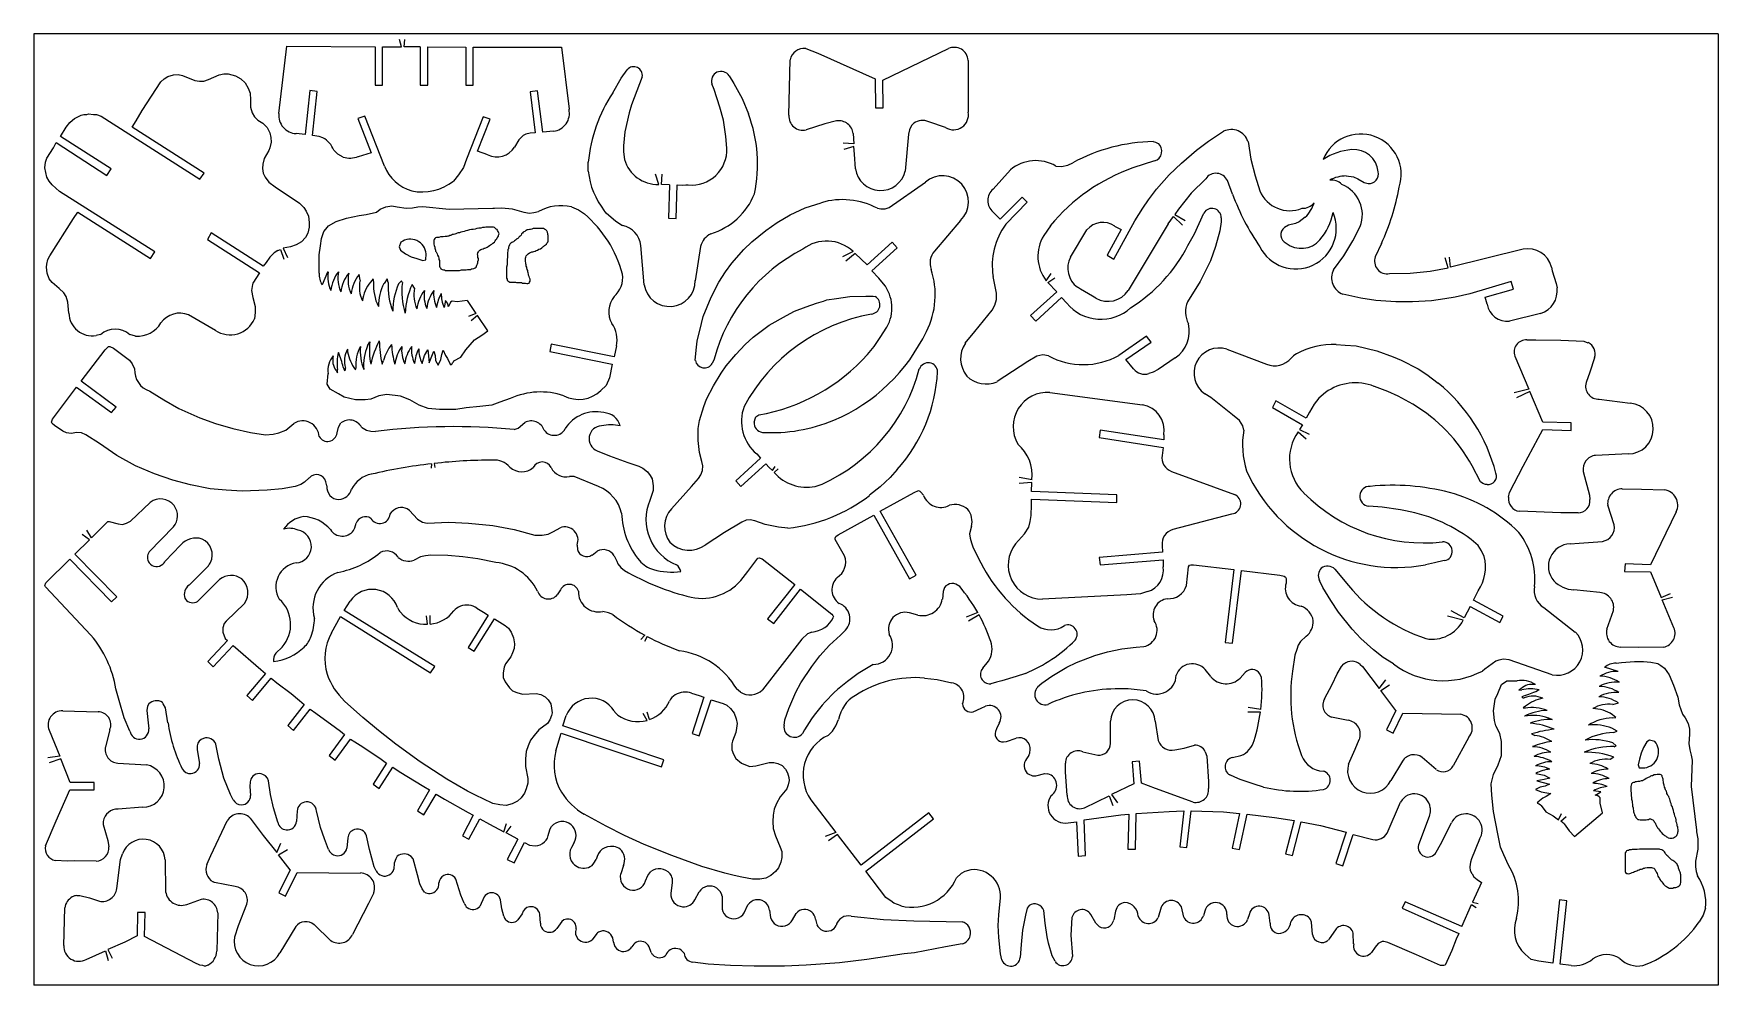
# Model space of a CAD drawing. Extents: x -54 to 327, y -11 to 204.
import ezdxf

# ---------------------------------------------------------------- set-up
doc = ezdxf.new("R2010")
doc.units = 0
doc.header["$MEASUREMENT"] = 0
doc.layers.add('Offen', color=7, linetype='CONTINUOUS')
doc.layers.add('SchneidenUhrzeiger', color=7, linetype='CONTINUOUS')

msp = doc.modelspace()

# ---------------------------------------------------------------- linework, layer by layer
at = {"layer": 'Offen', "color": 4, "linetype": 'Continuous'}
for p, q in [((29.14, 201.08), (28.73, 202.72)), ((29.75, 201.08), (29.91, 202.71)), ((1.41, 185.99), (3.21, 201.18)), ((3.21, 201.18), (23.19, 201.08)), ((23.19, 201.08), (23.19, 192.36)), ((24.89, 192.36), (24.89, 201.08)), ((24.89, 201.08), (29.14, 201.08)), ((33.39, 201.08), (29.75, 201.08)), ((33.39, 201.08), (33.39, 192.36)), ((35.09, 192.36), (35.09, 201.08)), ((35.09, 201.08), (43.69, 200.97)), ((43.69, 200.97), (43.69, 192.36)), ((45.39, 192.36), (45.39, 200.97)), ((45.39, 200.97), (65.37, 200.97)), ((65.37, 200.97), (67.07, 186.95)), ((120.62, 200.65), (123.38, 199.59)), ((123.38, 199.59), (136.34, 193.85)), ((138.04, 193.53), (152.92, 200.65)), ((-23.67, 194.38), (-22.39, 194.7)), ((-22.39, 194.7), (-21.33, 194.81)), ((-21.33, 194.81), (-20.37, 194.6)), ((-20.37, 194.6), (-17.61, 193.43)), ((-14.53, 193.64), (-12.09, 194.7)), ((-12.09, 194.7), (-11.02, 194.91)), ((-11.02, 194.91), (-10.07, 194.91)), ((-10.07, 194.91), (-8.37, 194.49)), ((-8.37, 194.49), (-7.2, 193.85)), ((78.86, 193.96), (80.24, 195.87)), ((103.3, 194.49), (104.36, 192.79)), ((116.79, 185.56), (117.11, 198.1)), ((157.38, 198), (157.38, 190.66)), ((-29.51, 186.63), (-25.26, 193.11)), ((-25.26, 193.11), (-24.52, 193.85)), ((-24.52, 193.85), (-23.67, 194.38)), ((-17.61, 193.43), (-16.55, 193.32)), ((-16.55, 193.32), (-15.59, 193.32)), ((-15.59, 193.32), (-14.53, 193.64)), ((-7.2, 193.85), (-6.24, 192.9)), ((-6.24, 192.9), (-5.5, 191.73)), ((-5.5, 191.73), (-5.07, 190.56)), ((8.42, 191.2), (7.36, 181.21)), ((10.12, 190.98), (8.42, 191.2)), ((9.06, 181), (10.12, 190.98)), ((23.19, 192.36), (24.89, 192.36)), ((33.39, 192.36), (35.09, 192.36)), ((43.69, 192.36), (45.39, 192.36)), ((59.95, 191.09), (58.25, 190.88)), ((58.25, 190.88), (59.42, 181.63)), ((61.12, 181.74), (59.95, 191.09)), ((76.95, 190.66), (78.86, 193.96)), ((83.64, 194.28), (81.2, 187.9)), ((99.9, 191.41), (99.37, 192.68)), ((101.18, 187.37), (99.9, 191.41)), ((104.36, 192.79), (106.28, 189.39)), ((136.34, 193.85), (136.45, 187.26)), ((138.15, 187.26), (138.04, 193.53)), ((157.38, 190.66), (157.38, 186.31)), ((-5.07, 190.56), (-4.97, 189.07)), ((-4.97, 189.07), (-4.97, 187.37)), ((-4.97, 187.37), (-4.65, 186.1)), ((81.2, 187.9), (80.67, 186.1)), ((102.03, 184.5), (101.18, 187.37)), ((106.28, 189.39), (107.66, 185.88)), ((136.45, 187.26), (138.15, 187.26)), ((-46.72, 182.91), (-45.87, 183.97)), ((-45.87, 183.97), (-45.24, 184.5)), ((-45.24, 184.5), (-44.81, 184.82)), ((-44.81, 184.82), (-43.75, 185.35)), ((-43.75, 185.35), (-43.32, 185.56)), ((-43.32, 185.56), (-42.69, 185.78)), ((-42.69, 185.78), (-42.05, 185.78)), ((-42.05, 185.78), (-41.62, 185.88)), ((-41.62, 185.88), (-40.56, 185.78)), ((-40.56, 185.78), (-39.82, 185.78)), ((-39.82, 185.78), (-38.76, 185.35)), ((-38.76, 185.35), (-16.44, 171.11)), ((-31.74, 182.91), (-30.89, 184.29)), ((-30.89, 184.29), (-29.51, 186.63)), ((-4.65, 186.1), (-4.12, 185.25)), ((-4.12, 185.25), (-3.37, 184.5)), ((-3.37, 184.5), (-2.21, 183.76)), ((-2.21, 183.76), (-1.25, 182.8)), ((20.85, 185.35), (19.26, 184.82)), ((19.26, 184.82), (22.34, 177.06)), ((25.31, 174.09), (20.85, 185.35)), ((47.63, 185.25), (43.91, 175.68)), ((46.35, 177.49), (49.22, 184.71)), ((49.22, 184.71), (47.63, 185.25)), ((80.67, 186.1), (79.71, 181.85)), ((102.56, 180.78), (102.03, 184.5)), ((124.98, 183.65), (120.73, 182.27)), ((127.63, 184.29), (124.98, 183.65)), ((144.53, 183.23), (144.1, 182.27)), ((145.06, 183.76), (144.53, 183.23)), ((152.28, 182.8), (148.46, 184.08)), ((-49.59, 178.23), (-48.96, 179.4)), ((-48.96, 179.4), (-37.48, 171.96)), ((-48, 180.78), (-46.72, 182.91)), ((-36.52, 173.45), (-48, 180.78)), ((-15.49, 172.5), (-31.74, 182.91)), ((-1.25, 182.8), (-0.61, 181.63)), ((-0.61, 181.63), (-0.4, 180.57)), ((-0.29, 179.51), (-0.61, 178.23)), ((-0.4, 180.57), (-0.29, 179.51)), ((7.36, 181.21), (5.34, 181.42)), ((10.54, 180.78), (9.06, 181)), ((11.39, 180.46), (10.54, 180.78)), ((55.7, 180.04), (54.74, 178.34)), ((56.66, 181), (55.7, 180.04)), ((57.29, 181.31), (56.66, 181)), ((58.25, 181.53), (57.29, 181.31)), ((59.42, 181.63), (58.25, 181.53)), ((63.56, 181.95), (61.12, 181.74)), ((79.71, 181.85), (79.39, 178.66)), ((102.77, 178.13), (102.56, 180.78)), ((131.51, 179.08), (129.1, 179.24)), ((131.35, 181.42), (131.51, 179.08)), ((143.89, 181.31), (143.14, 172.92)), ((144.1, 182.27), (143.89, 181.31)), ((199.24, 179.61), (199.78, 179.51)), ((199.78, 179.51), (200.41, 179.19)), ((209.02, 177.7), (211.78, 179.72)), ((211.78, 179.72), (215.18, 181.95)), ((220.71, 179.61), (221.34, 175.68)), ((-51.4, 174.94), (-51.08, 175.9)), ((-51.08, 175.9), (-49.59, 178.23)), ((-1.89, 175.79), (-2.21, 174.51)), ((-0.82, 177.6), (-1.89, 175.79)), ((-0.61, 178.23), (-0.82, 177.6)), ((14.79, 176.75), (13.84, 177.7)), ((15.96, 176.11), (14.79, 176.75)), ((22.34, 177.06), (19.36, 176.21)), ((43.91, 175.68), (43.16, 173.77)), ((48.69, 176.64), (46.35, 177.49)), ((79.39, 178.66), (79.39, 177.28)), ((79.39, 177.28), (79.61, 175.58)), ((131.55, 178.48), (129.26, 177.86)), ((131.67, 176.75), (131.55, 178.48)), ((131.88, 173.45), (131.67, 176.75)), ((205.62, 174.73), (209.02, 177.7)), ((221.34, 175.68), (222.3, 171.86)), ((-51.51, 173.66), (-51.4, 174.94)), ((-51.29, 172.6), (-51.51, 173.66)), ((-51.08, 171.54), (-51.29, 172.6)), ((-50.55, 170.69), (-51.08, 171.54)), ((-37.48, 171.96), (-36.52, 173.45)), ((-16.44, 171.11), (-15.49, 172.5)), ((-2.21, 174.51), (-2.31, 173.56)), ((-2.31, 173.56), (-2.1, 172.5)), ((-2.1, 172.5), (-1.67, 171.54)), ((-1.67, 171.54), (-0.82, 170.48)), ((42.1, 172.07), (40.93, 170.69)), ((43.16, 173.77), (42.1, 172.07)), ((71.43, 172.92), (71.43, 174.94)), ((87.36, 169.95), (86.66, 172.27)), ((87.99, 169.92), (88.18, 172.24)), ((163.01, 168.88), (166.94, 173.24)), ((177.25, 174.09), (178.53, 173.98)), ((178.53, 173.98), (179.91, 174.3)), ((179.91, 174.3), (181.08, 174.83)), ((199.56, 175.26), (194.68, 173.66)), ((199.99, 168.88), (202.86, 172.07)), ((202.86, 172.07), (205.62, 174.73)), ((222.3, 171.86), (223.36, 168.46)), ((242.91, 171.86), (244.61, 171.65)), ((244.61, 171.65), (245.57, 171.22)), ((-49.91, 169.84), (-50.55, 170.69)), ((-48.21, 168.35), (-49.91, 169.84)), ((-26.64, 154.65), (-48.21, 168.35)), ((-0.82, 170.48), (0.56, 169.41)), ((0.56, 169.41), (6.08, 165.7)), ((89.81, 169.84), (87.99, 169.92)), ((89.81, 169.84), (89.59, 162.3)), ((91.29, 162.19), (91.51, 169.84)), ((91.51, 169.84), (92.78, 169.73)), ((92.78, 169.73), (93.53, 169.84)), ((93.53, 169.84), (94.06, 169.84)), ((139.53, 164.74), (147.71, 170.48)), ((198.18, 166.44), (199.99, 168.88)), ((207.85, 167.93), (204.98, 164.31)), ((211.14, 171.22), (207.85, 167.93)), ((217.2, 167.71), (216.03, 170.8)), ((245.57, 171.22), (246.95, 170.37)), ((246.95, 170.37), (247.91, 170.16)), ((6.08, 165.7), (7.04, 164.74)), ((7.04, 164.74), (7.57, 163.89)), ((23.51, 163.68), (24.36, 164.31)), ((24.36, 164.31), (25.63, 164.85)), ((25.63, 164.85), (27.01, 165.06)), ((27.01, 165.06), (28.18, 164.85)), ((28.18, 164.85), (30.2, 164.53)), ((30.2, 164.53), (31.69, 164.63)), ((31.69, 164.63), (32.86, 164.85)), ((32.86, 164.85), (34.03, 164.95)), ((34.03, 164.95), (39.98, 164.31)), ((39.98, 164.31), (49.86, 164.53)), ((49.86, 164.53), (50.18, 164.53)), ((50.18, 164.53), (51.88, 164.63)), ((51.88, 164.63), (54.21, 164.42)), ((54.21, 164.42), (56.87, 163.68)), ((67.6, 164.85), (69.19, 164.21)), ((69.19, 164.21), (70.58, 163.25)), ((75.46, 163.46), (75.04, 164)), ((117.11, 163.04), (120.51, 164.63)), ((120.51, 164.63), (124.13, 165.8)), ((136.88, 164.53), (137.62, 164.42)), ((137.62, 164.42), (138.58, 164.42)), ((138.58, 164.42), (139.53, 164.74)), ((169.6, 167.08), (164.61, 162.08)), ((165.88, 160.91), (170.77, 165.91)), ((170.77, 165.91), (169.6, 167.08)), ((195.1, 161.66), (196.91, 164.53)), ((196.91, 164.53), (198.18, 166.44)), ((204.98, 164.31), (204.16, 163.16)), ((-50.44, 153.8), (-45.02, 162.19)), ((-45.02, 162.19), (-44.07, 163.68)), ((-44.07, 163.68), (-27.6, 153.16)), ((7.57, 163.89), (8.1, 162.72)), ((8.31, 160.28), (7.99, 158.9)), ((8.1, 162.72), (8.31, 161.34)), ((8.31, 161.34), (8.31, 160.28)), ((12.03, 159.85), (12.67, 160.6)), ((12.67, 160.6), (14.37, 161.55)), ((14.37, 161.55), (16.71, 162.3)), ((16.71, 162.3), (19.58, 162.93)), ((19.58, 162.93), (21.17, 163.15)), ((21.17, 163.15), (23.51, 163.68)), ((47.52, 160.17), (47.09, 160.06)), ((47.94, 160.17), (47.52, 160.17)), ((48.26, 160.28), (47.94, 160.17)), ((48.48, 160.28), (48.26, 160.28)), ((48.79, 160.28), (48.48, 160.28)), ((49.01, 160.28), (48.79, 160.28)), ((49.33, 160.28), (49.01, 160.28)), ((49.64, 160.28), (49.33, 160.28)), ((49.96, 160.28), (49.64, 160.28)), ((50.18, 160.17), (49.96, 160.28)), ((50.39, 160.06), (50.18, 160.17)), ((56.87, 163.68), (58.14, 163.46)), ((58.14, 163.46), (59.1, 163.57)), ((59.1, 163.57), (60.16, 163.78)), ((77.69, 161.55), (75.46, 163.46)), ((79.18, 160.6), (77.69, 161.55)), ((89.59, 162.3), (91.29, 162.19)), ((111.59, 159.53), (114.14, 161.34)), ((114.14, 161.34), (117.11, 163.04)), ((155.68, 161.76), (149.73, 154.86)), ((164.61, 162.08), (163.01, 163.68)), ((175.98, 160.6), (174.49, 158.36)), ((190.32, 153.05), (195.1, 161.66)), ((190.53, 160.49), (192.02, 159.75)), ((202.64, 161.02), (193.61, 145.93)), ((202.64, 161.02), (203.81, 162.67)), ((203.81, 162.67), (205.86, 160.75)), ((204.16, 163.16), (206.47, 161.74)), ((208.59, 158.79), (210.72, 163.46)), ((214.65, 161.45), (214.33, 159.43)), ((214.65, 162.4), (214.65, 161.45)), ((229.84, 160.7), (228.99, 160.17)), ((231.44, 161.13), (229.84, 160.7)), ((232.29, 161.45), (231.44, 161.13)), ((233.67, 162.51), (232.29, 161.45)), ((244.4, 157.2), (246.1, 160.38)), ((-13.89, 159), (-14.74, 157.51)), ((-14.74, 157.51), (-2.95, 149.97)), ((-2.1, 151.46), (-13.89, 159)), ((6.51, 156.98), (5.34, 156.24)), ((7.46, 157.94), (6.51, 156.98)), ((7.99, 158.9), (7.46, 157.94)), ((10.86, 156.03), (11.08, 157.73)), ((11.08, 157.73), (11.61, 159.32)), ((11.61, 159.32), (12.03, 159.85)), ((29.03, 156.88), (28.61, 155.81)), ((36.58, 157.51), (36.47, 157.3)), ((36.47, 157.3), (36.47, 156.98)), ((36.47, 156.98), (36.47, 156.77)), ((36.47, 156.77), (36.47, 156.45)), ((36.47, 156.45), (36.58, 156.13)), ((36.68, 157.73), (36.58, 157.51)), ((36.89, 157.83), (36.68, 157.73)), ((37.11, 157.94), (36.89, 157.83)), ((37.43, 157.94), (37.11, 157.94)), ((37.64, 157.94), (37.43, 157.94)), ((37.96, 158.05), (37.64, 157.94)), ((38.28, 158.05), (37.96, 158.05)), ((38.59, 158.05), (38.28, 158.05)), ((39.02, 158.15), (38.59, 158.05)), ((39.44, 158.15), (39.02, 158.15)), ((39.66, 158.26), (39.44, 158.15)), ((39.87, 158.26), (39.66, 158.26)), ((40.08, 158.36), (39.87, 158.26)), ((40.29, 158.36), (40.08, 158.36)), ((40.51, 158.47), (40.29, 158.36)), ((40.72, 158.58), (40.51, 158.47)), ((40.93, 158.58), (40.72, 158.58)), ((41.25, 158.68), (40.93, 158.58)), ((41.46, 158.79), (41.25, 158.68)), ((41.78, 158.9), (41.46, 158.79)), ((41.99, 159), (41.78, 158.9)), ((42.31, 159), (41.99, 159)), ((42.63, 159.11), (42.31, 159)), ((42.95, 159.21), (42.63, 159.11)), ((43.38, 159.32), (42.95, 159.21)), ((43.69, 159.43), (43.38, 159.32)), ((44.12, 159.53), (43.69, 159.43)), ((44.54, 159.64), (44.12, 159.53)), ((44.97, 159.75), (44.54, 159.64)), ((45.39, 159.75), (44.97, 159.75)), ((45.82, 159.85), (45.39, 159.75)), ((46.24, 159.96), (45.82, 159.85)), ((46.67, 160.06), (46.24, 159.96)), ((47.09, 160.06), (46.67, 160.06)), ((49.33, 156.24), (49.64, 156.45)), ((49.64, 156.45), (49.86, 156.66)), ((49.86, 156.66), (50.18, 156.88)), ((50.18, 156.88), (50.39, 157.2)), ((50.6, 159.85), (50.39, 160.06)), ((50.39, 157.2), (50.49, 157.41)), ((50.49, 157.41), (50.71, 157.62)), ((50.81, 159.75), (50.6, 159.85)), ((50.71, 157.62), (50.81, 157.83)), ((50.92, 159.53), (50.81, 159.75)), ((50.81, 157.83), (50.92, 157.94)), ((51.03, 159.32), (50.92, 159.53)), ((50.92, 157.94), (51.13, 158.26)), ((51.13, 159.11), (51.03, 159.32)), ((51.24, 158.79), (51.13, 159.11)), ((51.13, 158.47), (51.24, 158.79)), ((51.13, 158.26), (51.13, 158.47)), ((53.68, 156.45), (53.58, 156.24)), ((53.89, 156.66), (53.68, 156.45)), ((54.11, 156.77), (53.89, 156.66)), ((54.32, 156.88), (54.11, 156.77)), ((54.53, 156.98), (54.32, 156.88)), ((54.74, 157.2), (54.53, 156.98)), ((54.96, 157.3), (54.74, 157.2)), ((55.17, 157.51), (54.96, 157.3)), ((55.28, 157.62), (55.17, 157.51)), ((55.49, 157.73), (55.28, 157.62)), ((55.7, 157.94), (55.49, 157.73)), ((55.81, 158.05), (55.7, 157.94)), ((56.02, 158.26), (55.81, 158.05)), ((56.23, 158.47), (56.02, 158.26)), ((56.34, 158.79), (56.23, 158.47)), ((56.55, 158.9), (56.34, 158.79)), ((56.66, 159.11), (56.55, 158.9)), ((56.87, 159.21), (56.66, 159.11)), ((57.08, 159.32), (56.87, 159.21)), ((57.19, 159.43), (57.08, 159.32)), ((57.4, 159.53), (57.19, 159.43)), ((57.61, 159.64), (57.4, 159.53)), ((57.83, 159.64), (57.61, 159.64)), ((58.14, 159.75), (57.83, 159.64)), ((58.36, 159.75), (58.14, 159.75)), ((58.68, 159.85), (58.36, 159.75)), ((58.99, 159.96), (58.68, 159.85)), ((59.21, 159.96), (58.99, 159.96)), ((59.42, 159.96), (59.21, 159.96)), ((59.63, 159.96), (59.42, 159.96)), ((59.84, 159.96), (59.63, 159.96)), ((60.16, 159.96), (59.84, 159.96)), ((60.38, 159.96), (60.16, 159.96)), ((60.59, 159.96), (60.38, 159.96)), ((60.8, 159.96), (60.59, 159.96)), ((61.01, 159.96), (60.8, 159.96)), ((61.33, 159.96), (61.01, 159.96)), ((61.54, 159.85), (61.33, 159.96)), ((61.86, 159.64), (61.54, 159.85)), ((61.76, 156.24), (61.97, 156.45)), ((62.08, 159.43), (61.86, 159.64)), ((61.97, 156.45), (62.08, 156.66)), ((62.18, 159.11), (62.08, 159.43)), ((62.08, 156.66), (62.29, 156.88)), ((62.29, 158.79), (62.18, 159.11)), ((62.29, 158.58), (62.29, 158.79)), ((62.39, 158.36), (62.29, 158.58)), ((62.29, 156.88), (62.39, 157.09)), ((62.39, 158.15), (62.39, 158.36)), ((62.39, 157.94), (62.39, 158.15)), ((62.39, 157.62), (62.39, 157.94)), ((62.39, 157.41), (62.39, 157.62)), ((62.39, 157.09), (62.39, 157.41)), ((106.59, 155.18), (108.4, 156.98)), ((108.4, 156.98), (111.59, 159.53)), ((140.17, 156.88), (134.54, 151.78)), ((141.34, 155.6), (140.17, 156.88)), ((180.54, 153.48), (184.26, 159.64)), ((192.02, 159.75), (188.83, 153.9)), ((207.11, 156.13), (208.59, 158.79)), ((214.33, 159.43), (213.38, 155.92)), ((242.38, 153.8), (244.4, 157.2)), ((250.88, 156.56), (249.5, 153.58)), ((-51.08, 151.88), (-50.87, 152.95)), ((-50.87, 152.95), (-50.44, 153.8)), ((-27.6, 153.16), (-26.64, 154.65)), ((-0.61, 153.48), (-1.46, 152.31)), ((0.34, 154.43), (-0.61, 153.48)), ((1.19, 154.96), (0.34, 154.43)), ((1.19, 154.96), (1.82, 155.25)), ((1.82, 155.25), (2.56, 153.02)), ((4.06, 155.81), (2.36, 155.5)), ((2.36, 155.5), (3.37, 153.38)), ((5.34, 156.24), (4.06, 155.81)), ((10.54, 154.01), (10.86, 156.03)), ((10.54, 151.03), (10.54, 154.01)), ((28.61, 155.81), (28.93, 155.07)), ((28.93, 155.07), (30.09, 154.22)), ((30.09, 154.22), (31.37, 153.58)), ((31.37, 153.58), (32.64, 153.16)), ((32.64, 153.16), (34.03, 152.73)), ((34.03, 152.73), (34.66, 152.84)), ((34.66, 152.84), (34.77, 154.22)), ((36.58, 156.13), (36.68, 155.71)), ((36.68, 155.71), (36.68, 155.5)), ((36.68, 155.5), (36.79, 155.28)), ((36.79, 155.28), (36.89, 155.07)), ((36.89, 155.07), (36.89, 154.86)), ((36.89, 154.86), (37, 154.65)), ((37, 154.65), (37.21, 154.22)), ((37.21, 154.22), (37.32, 153.9)), ((37.32, 153.9), (37.53, 153.58)), ((37.53, 153.58), (37.64, 153.26)), ((37.64, 153.26), (37.64, 152.95)), ((37.64, 152.95), (37.74, 152.73)), ((37.74, 152.73), (37.74, 152.41)), ((46.35, 154.11), (46.46, 154.43)), ((46.46, 153.9), (46.35, 154.11)), ((46.46, 154.43), (46.56, 154.65)), ((46.46, 153.69), (46.46, 153.9)), ((46.46, 153.37), (46.46, 153.69)), ((46.56, 153.16), (46.46, 153.37)), ((46.46, 152.52), (46.56, 152.84)), ((46.46, 152.2), (46.46, 152.52)), ((46.56, 154.65), (46.67, 154.86)), ((46.56, 152.84), (46.56, 153.16)), ((46.67, 154.86), (46.88, 155.07)), ((46.88, 155.07), (47.09, 155.18)), ((47.09, 155.18), (47.31, 155.28)), ((47.31, 155.28), (47.63, 155.39)), ((47.63, 155.39), (47.84, 155.5)), ((47.84, 155.5), (48.05, 155.5)), ((48.05, 155.5), (48.26, 155.6)), ((48.26, 155.6), (48.58, 155.71)), ((48.58, 155.71), (48.79, 155.92)), ((48.79, 155.92), (49.11, 156.13)), ((49.11, 156.13), (49.33, 156.24)), ((53.15, 153.48), (53.04, 152.95)), ((53.04, 152.95), (53.04, 152.41)), ((53.26, 154.86), (53.15, 154.54)), ((53.15, 154.54), (53.15, 154.01)), ((53.15, 154.01), (53.15, 153.48)), ((53.36, 155.39), (53.26, 155.18)), ((53.26, 155.18), (53.26, 154.86)), ((53.47, 155.92), (53.36, 155.71)), ((53.36, 155.71), (53.36, 155.39)), ((53.58, 156.24), (53.47, 155.92)), ((57.19, 153.26), (57.29, 153.48)), ((57.19, 152.95), (57.19, 153.26)), ((57.19, 152.52), (57.19, 152.95)), ((57.29, 152.2), (57.19, 152.52)), ((57.29, 153.48), (57.4, 153.8)), ((57.4, 153.8), (57.61, 154.01)), ((57.61, 154.01), (57.83, 154.22)), ((57.83, 154.22), (58.14, 154.43)), ((58.14, 154.43), (58.36, 154.54)), ((58.36, 154.54), (58.68, 154.65)), ((58.68, 154.65), (58.89, 154.65)), ((58.89, 154.65), (59.1, 154.75)), ((59.1, 154.75), (59.42, 154.86)), ((59.42, 154.86), (59.63, 154.96)), ((59.63, 154.96), (59.95, 155.07)), ((59.95, 155.07), (60.27, 155.28)), ((60.27, 155.28), (60.59, 155.39)), ((60.59, 155.39), (60.91, 155.6)), ((60.91, 155.6), (61.12, 155.81)), ((61.12, 155.81), (61.33, 155.92)), ((61.33, 155.92), (61.54, 156.13)), ((61.54, 156.13), (61.76, 156.24)), ((84.07, 147.21), (83.33, 156.13)), ((96.82, 155.92), (95.65, 148.16)), ((103.94, 152.1), (106.59, 155.18)), ((131.35, 154.75), (128.92, 153.58)), ((131.82, 154.32), (129.7, 152.6)), ((134.54, 151.78), (131.82, 154.32)), ((135.6, 150.4), (141.34, 155.6)), ((188.83, 153.9), (190.32, 153.05)), ((212.21, 152.63), (209.87, 147.95)), ((213.38, 155.92), (212.21, 152.63)), ((240.04, 150.61), (242.38, 153.8)), ((265.97, 151.03), (265.31, 153.33)), ((266.55, 151.18), (266.27, 153.47)), ((282.97, 155.28), (266.55, 151.18)), ((-51.19, 151.25), (-51.08, 151.88)), ((-50.97, 149.86), (-51.19, 151.25)), ((-50.55, 148.59), (-50.97, 149.86)), ((-2.95, 149.97), (-4.44, 147.63)), ((-1.46, 152.31), (-2.1, 151.46)), ((10.54, 149.86), (10.54, 151.03)), ((12.46, 150.08), (11.18, 147.21)), ((19.79, 148.27), (19.58, 149.55)), ((37.74, 152.41), (37.74, 152.2)), ((37.74, 152.2), (37.74, 151.99)), ((37.74, 151.99), (37.74, 151.67)), ((37.74, 151.67), (37.74, 151.46)), ((37.74, 151.46), (37.85, 151.25)), ((37.85, 151.25), (37.96, 151.03)), ((37.96, 151.03), (38.06, 150.82)), ((38.06, 150.82), (38.38, 150.71)), ((38.38, 150.71), (38.7, 150.61)), ((38.7, 150.61), (38.91, 150.61)), ((38.91, 150.61), (39.13, 150.5)), ((39.13, 150.5), (39.44, 150.5)), ((39.44, 150.5), (39.76, 150.5)), ((39.76, 150.5), (40.08, 150.5)), ((40.08, 150.5), (40.4, 150.5)), ((40.4, 150.5), (40.83, 150.5)), ((40.83, 150.5), (41.14, 150.5)), ((41.14, 150.5), (41.57, 150.5)), ((41.57, 150.5), (41.99, 150.5)), ((41.99, 150.5), (42.31, 150.5)), ((42.31, 150.5), (42.74, 150.61)), ((42.74, 150.61), (43.16, 150.61)), ((43.16, 150.61), (43.48, 150.61)), ((43.48, 150.61), (43.8, 150.61)), ((43.8, 150.61), (44.12, 150.71)), ((44.12, 150.71), (44.44, 150.71)), ((44.44, 150.71), (44.76, 150.71)), ((44.76, 150.71), (44.97, 150.82)), ((44.97, 150.82), (45.18, 150.82)), ((45.18, 150.82), (45.5, 150.93)), ((45.5, 150.93), (45.82, 151.03)), ((45.82, 151.03), (46.03, 151.25)), ((46.03, 151.25), (46.14, 151.46)), ((46.14, 151.46), (46.24, 151.67)), ((46.24, 151.67), (46.35, 151.99)), ((46.35, 151.99), (46.46, 152.2)), ((53.04, 151.78), (52.94, 151.25)), ((52.94, 151.25), (52.94, 150.71)), ((52.94, 150.71), (52.94, 150.29)), ((52.94, 150.29), (52.94, 149.86)), ((52.94, 149.86), (52.94, 149.55)), ((52.94, 149.55), (52.94, 149.33)), ((52.94, 149.33), (52.94, 149.01)), ((52.94, 149.01), (52.94, 148.7)), ((52.94, 148.7), (53.04, 148.48)), ((53.04, 152.41), (53.04, 151.78)), ((57.29, 151.99), (57.29, 152.2)), ((57.4, 151.78), (57.29, 151.99)), ((57.4, 151.46), (57.4, 151.78)), ((57.51, 151.25), (57.4, 151.46)), ((57.51, 151.03), (57.51, 151.25)), ((57.61, 150.71), (57.51, 151.03)), ((57.72, 150.5), (57.61, 150.71)), ((57.72, 150.18), (57.72, 150.5)), ((57.83, 149.97), (57.72, 150.18)), ((57.93, 149.65), (57.83, 149.97)), ((57.93, 149.44), (57.93, 149.65)), ((58.04, 149.12), (57.93, 149.44)), ((58.14, 148.8), (58.04, 149.12)), ((58.25, 148.48), (58.14, 148.8)), ((100.96, 147.85), (102.45, 150.18)), ((102.45, 150.18), (103.94, 152.1)), ((137.19, 148.7), (135.6, 150.4)), ((138.26, 147.42), (137.19, 148.7)), ((163.76, 145.3), (163.01, 149.12)), ((175.02, 148.16), (176.15, 149.77)), ((175.44, 147.73), (176.97, 148.77)), ((252.69, 149.76), (257.36, 149.86)), ((257.36, 149.86), (261.93, 150.29)), ((261.93, 150.29), (265.97, 151.03)), ((289.34, 151.25), (289.56, 150.4)), ((289.56, 150.4), (290.41, 147.53)), ((-49.91, 147.74), (-50.55, 148.59)), ((-48.32, 146.36), (-49.91, 147.74)), ((-47.26, 145.4), (-48.32, 146.36)), ((-46.72, 144.55), (-47.26, 145.4)), ((-4.54, 147.31), (-4.76, 145.93)), ((-4.76, 145.93), (-4.44, 144.34)), ((-4.44, 147.63), (-4.54, 147.31)), ((22.76, 148.59), (22.13, 147.85)), ((22.87, 147.85), (22.76, 148.59)), ((25.95, 148.59), (25.21, 147.53)), ((26.16, 147.74), (25.95, 148.59)), ((29.14, 148.16), (28.5, 147.42)), ((29.35, 147.74), (29.14, 148.16)), ((32.11, 146.46), (31.58, 147.31)), ((53.04, 148.48), (53.04, 148.27)), ((53.04, 148.27), (53.26, 148.16)), ((53.26, 148.16), (53.47, 147.95)), ((53.47, 147.95), (53.68, 147.85)), ((53.68, 147.85), (53.89, 147.85)), ((53.89, 147.85), (54.21, 147.85)), ((54.21, 147.85), (54.64, 147.85)), ((54.64, 147.85), (54.96, 147.85)), ((54.96, 147.85), (55.17, 147.74)), ((55.17, 147.74), (55.38, 147.74)), ((55.38, 147.74), (55.59, 147.74)), ((55.59, 147.74), (55.91, 147.74)), ((55.91, 147.74), (56.13, 147.74)), ((56.13, 147.74), (56.34, 147.74)), ((56.34, 147.74), (56.55, 147.63)), ((56.55, 147.63), (56.76, 147.63)), ((56.76, 147.63), (57.19, 147.63)), ((57.19, 147.63), (57.51, 147.53)), ((57.51, 147.53), (57.72, 147.53)), ((57.72, 147.53), (58.04, 147.63)), ((58.04, 147.63), (58.14, 147.85)), ((58.14, 147.85), (58.25, 148.06)), ((58.25, 148.27), (58.25, 148.48)), ((58.25, 148.06), (58.25, 148.27)), ((99.26, 144.45), (100.96, 147.85)), ((163.76, 143.91), (163.76, 145.3)), ((177.46, 145.61), (171.51, 140.3)), ((177.46, 145.61), (175.44, 147.73)), ((182.78, 146.25), (182.14, 146.68)), ((185.54, 144.66), (182.78, 146.25)), ((209.87, 147.95), (207, 143.38)), ((246.21, 144.23), (242.17, 145.08)), ((270.86, 145.19), (267.56, 144.45)), ((280.21, 147.95), (270.86, 145.19)), ((274.36, 144.45), (280.74, 146.25)), ((280.74, 146.25), (280.21, 147.95)), ((290.41, 147.53), (290.62, 146.57)), ((-46.3, 143.28), (-46.72, 144.55)), ((-46.09, 140.83), (-46.3, 143.28)), ((-4.44, 144.34), (-3.91, 142.32)), ((-3.91, 142.32), (-3.91, 140.94)), ((39.13, 143.7), (38.81, 142.11)), ((39.55, 143.06), (39.13, 143.7)), ((39.76, 142.64), (39.55, 143.06)), ((39.98, 142.64), (39.76, 142.32)), ((39.76, 142.32), (39.76, 142.64)), ((40.08, 142.96), (39.98, 142.64)), ((40.29, 143.28), (40.08, 142.96)), ((40.61, 143.49), (40.29, 143.28)), ((41.78, 143.38), (40.61, 143.49)), ((44.01, 143.7), (41.78, 143.38)), ((44.01, 143.7), (46.02, 140.74)), ((97.46, 140.09), (99.26, 144.45)), ((116.26, 140.3), (118.07, 141.26)), ((118.07, 141.26), (120.73, 142.21)), ((120.73, 142.21), (123.06, 143.06)), ((123.06, 143.06), (124.66, 143.49)), ((124.66, 143.49), (125.4, 143.81)), ((125.4, 143.81), (127.63, 144.13)), ((127.63, 144.13), (130.61, 144.55)), ((130.61, 144.55), (134.22, 144.66)), ((134.22, 144.66), (135.92, 144.66)), ((135.92, 144.66), (136.34, 144.55)), ((158.87, 136.69), (162.8, 141.47)), ((162.8, 141.47), (163.44, 142.64)), ((163.44, 142.64), (163.76, 143.91)), ((172.68, 139.03), (178.53, 144.34)), ((178.53, 144.34), (179.69, 143.06)), ((186.28, 144.23), (185.54, 144.66)), ((249.61, 143.7), (246.21, 144.23)), ((254.18, 143.38), (249.61, 143.7)), ((257.89, 143.38), (254.18, 143.38)), ((262.25, 143.6), (257.89, 143.38)), ((265.23, 144.02), (262.25, 143.6)), ((267.56, 144.45), (265.23, 144.02)), ((274.79, 142.85), (274.36, 144.45)), ((-12.94, 136.9), (-18.99, 140.41)), ((-3.91, 140.94), (-4.12, 139.56)), ((46.02, 140.74), (44.36, 140.06)), ((46.35, 140.25), (44.91, 139.06)), ((48.69, 136.8), (46.35, 140.25)), ((96.08, 134.46), (97.03, 138.5)), ((97.03, 138.5), (97.46, 140.09)), ((108.72, 135.41), (112.33, 138.07)), ((112.33, 138.07), (116.26, 140.3)), ((137.51, 135.31), (139, 137.65)), ((171.51, 140.3), (172.68, 139.03)), ((286.9, 140.73), (279.89, 139.03)), ((-38.97, 135.95), (-39.92, 135.73)), ((-31, 135.63), (-32.27, 135.95)), ((21.49, 133.4), (22.02, 134.35)), ((43.69, 132.55), (45.71, 134.78)), ((45.71, 134.78), (47.31, 135.84)), ((47.31, 135.84), (48.69, 136.8)), ((63.03, 133.82), (62.71, 132.12)), ((77.27, 130.95), (63.03, 133.82)), ((95.86, 132.44), (96.08, 134.46)), ((104.79, 131.48), (106.91, 133.71)), ((106.91, 133.71), (108.72, 135.41)), ((136.13, 133.29), (137.51, 135.31)), ((156.74, 134.03), (158.87, 136.69)), ((197.76, 135.63), (191.49, 131.27)), ((193.08, 130.31), (198.82, 134.25)), ((198.82, 134.25), (197.76, 135.63)), ((240.68, 133.71), (242.7, 133.61)), ((242.7, 133.61), (245.14, 133.4)), ((283.82, 134.78), (285.84, 134.78)), ((285.84, 134.78), (291.47, 134.67)), ((291.47, 134.67), (296.68, 134.46)), ((296.68, 134.46), (297.63, 134.14)), ((-43.32, 125.43), (-37.91, 132.55)), ((-37.91, 132.55), (-37.16, 133.29)), ((-37.16, 133.29), (-36.84, 133.29)), ((-36.84, 133.29), (-35.99, 132.86)), ((-35.99, 132.86), (-32.38, 130.21)), ((-32.38, 130.21), (-31.74, 129.36)), ((24.78, 129.25), (25.1, 130.1)), ((33.81, 129.46), (34.34, 131.27)), ((34.34, 131.27), (35.09, 132.55)), ((35.09, 132.55), (35.3, 131.16)), ((35.3, 131.16), (35.41, 129.57)), ((35.41, 129.57), (36.47, 132.23)), ((36.47, 132.23), (36.79, 131.27)), ((36.79, 131.27), (36.89, 130.1)), ((36.89, 130.1), (37.43, 129.04)), ((37.43, 129.04), (38.06, 130.31)), ((38.06, 130.31), (38.28, 131.48)), ((38.28, 131.48), (38.59, 132.44)), ((38.59, 132.44), (39.13, 131.27)), ((39.13, 131.27), (39.55, 130.53)), ((39.55, 130.53), (40.19, 129.25)), ((40.72, 129.57), (40.93, 129.78)), ((40.93, 129.78), (41.04, 130)), ((41.04, 130), (42.63, 130.85)), ((42.63, 130.85), (43.69, 132.55)), ((62.71, 132.12), (76.84, 129.25)), ((77.8, 133.4), (77.27, 130.95)), ((95.65, 130.1), (95.86, 132.44)), ((99.9, 130.42), (99.48, 129.46)), ((102.66, 128.93), (104.79, 131.48)), ((134.64, 131.48), (136.13, 133.29)), ((170.88, 129.89), (163.97, 125.32)), ((172.89, 131.06), (170.88, 129.89)), ((174.28, 131.38), (172.89, 131.06)), ((175.55, 131.16), (174.28, 131.38)), ((194.78, 128.19), (193.08, 130.31)), ((204.24, 130.74), (200.41, 128.08)), ((215.93, 132.65), (224.85, 129.25)), ((245.14, 133.4), (249.82, 132.33)), ((249.82, 132.33), (253.54, 130.95)), ((253.54, 130.95), (255.34, 130.21)), ((255.34, 130.21), (259.17, 128.19)), ((281.06, 131.06), (284.24, 123.62)), ((299.12, 130.74), (298.06, 127.45)), ((-31.74, 129.36), (-31.21, 128.19)), ((12.35, 124.79), (12.56, 127.13)), ((14.37, 127.87), (14.69, 127.34)), ((14.69, 127.34), (14.69, 128.08)), ((15.96, 128.61), (16.28, 127.87)), ((16.28, 127.87), (16.49, 127.98)), ((16.49, 127.98), (16.49, 128.4)), ((18.41, 128.51), (18.73, 127.98)), ((18.73, 127.98), (18.83, 128.4)), ((40.19, 129.25), (40.4, 129.15)), ((40.4, 129.15), (40.61, 129.36)), ((40.61, 129.36), (40.72, 129.57)), ((76.21, 126.17), (75.46, 124.47)), ((76.84, 129.25), (76.21, 126.17)), ((99.79, 124.36), (101.49, 127.23)), ((101.49, 127.23), (102.66, 128.93)), ((199.24, 127.45), (198.29, 127.13)), ((200.41, 128.08), (199.24, 127.45)), ((259.17, 128.19), (261.19, 126.91)), ((261.19, 126.91), (263.74, 125)), ((298.06, 127.45), (297.21, 125.11)), ((-49.81, 116.82), (-44.39, 124.05)), ((-44.39, 124.05), (-36.42, 118.31)), ((-35.36, 119.58), (-43.32, 125.43)), ((-27.81, 123.2), (-24.62, 121.18)), ((12.99, 123.62), (12.35, 124.79)), ((14.9, 122.56), (12.99, 123.62)), ((16.18, 121.81), (14.9, 122.56)), ((24.04, 122.13), (22.23, 121.39)), ((25.84, 122.45), (24.04, 122.13)), ((28.93, 122.03), (25.84, 122.45)), ((31.05, 121.18), (28.93, 122.03)), ((75.46, 124.47), (74.29, 123.3)), ((98.2, 121.39), (99.79, 124.36)), ((175.87, 122.88), (196.8, 120.11)), ((212.31, 121.71), (210.93, 122.56)), ((238.24, 122.88), (236.75, 121.6)), ((252.37, 123.09), (249.29, 124.26)), ((254.71, 122.03), (252.37, 123.09)), ((258, 120.22), (254.71, 122.03)), ((284.24, 123.62), (280.94, 122.76)), ((284.48, 123.07), (281.44, 121.64)), ((287.43, 116.18), (284.48, 123.07)), ((-36.42, 118.31), (-35.36, 119.58)), ((-24.62, 121.18), (-21.22, 119.26)), ((-21.22, 119.26), (-16.44, 117.14)), ((18.73, 121.18), (16.18, 121.81)), ((20.96, 121.18), (18.73, 121.18)), ((22.23, 121.39), (20.96, 121.18)), ((33.18, 120.01), (31.05, 121.18)), ((35.19, 119.26), (33.18, 120.01)), ((37.74, 119.05), (35.19, 119.26)), ((41.46, 119.05), (37.74, 119.05)), ((43.8, 119.37), (41.46, 119.05)), ((46.88, 119.69), (43.8, 119.37)), ((49.64, 120.01), (46.88, 119.69)), ((51.45, 120.65), (49.64, 120.01)), ((53.79, 121.5), (51.45, 120.65)), ((96.61, 116.5), (97.56, 119.69)), ((97.56, 119.69), (98.2, 121.39)), ((217.2, 117.78), (212.31, 121.71)), ((226.98, 120.96), (226.23, 119.48)), ((226.23, 119.48), (233.03, 115.55)), ((233.88, 117.03), (226.98, 120.96)), ((234.63, 118.41), (233.88, 117.03)), ((235.69, 120.22), (234.63, 118.41)), ((236.75, 121.6), (235.69, 120.22)), ((300.18, 121.39), (307.19, 120.43)), ((-50.02, 116.18), (-49.81, 116.82)), ((-49.91, 115.86), (-50.02, 116.18)), ((-49.38, 115.44), (-49.91, 115.86)), ((-47.47, 114.16), (-49.38, 115.44)), ((-16.44, 117.14), (-12.94, 115.86)), ((-12.94, 115.86), (-9.01, 114.7)), ((-9.01, 114.7), (-4.97, 113.85)), ((1.41, 113.74), (3, 114.38)), ((3, 114.38), (4.81, 115.86)), ((14.58, 113.74), (14.9, 115.01)), ((14.9, 115.01), (15.43, 115.97)), ((20.11, 115.01), (21.28, 114.38)), ((21.28, 114.38), (22.23, 114.16)), ((54.64, 114.48), (55.59, 114.8)), ((55.59, 114.8), (57.08, 116.08)), ((96.29, 114.7), (96.61, 116.5)), ((96.29, 112.04), (96.29, 114.7)), ((108.93, 116.18), (109.25, 117.14)), ((109.25, 117.14), (109.36, 117.35)), ((109.36, 117.35), (109.99, 117.78)), ((187.24, 114.38), (187.03, 112.68)), ((201.69, 112.15), (187.24, 114.38)), ((218.79, 116.5), (217.2, 117.78)), ((219.54, 115.33), (218.79, 116.5)), ((219.75, 114.38), (219.54, 115.33)), ((233.03, 115.55), (232.39, 114.47)), ((232.39, 114.47), (234.52, 113.47)), ((286.37, 112.57), (287.43, 114.48)), ((293.81, 115.97), (287.43, 116.18)), ((287.43, 114.48), (293.81, 114.27)), ((293.81, 114.27), (293.81, 115.97)), ((-46.62, 113.74), (-47.47, 114.16)), ((-45.56, 113.63), (-46.62, 113.74)), ((-44.28, 113.85), (-45.56, 113.63)), ((-43.22, 113.74), (-44.28, 113.85)), ((-42.26, 113.31), (-43.22, 113.74)), ((-39.18, 111.3), (-42.26, 113.31)), ((-35.25, 108.64), (-39.18, 111.3)), ((-4.97, 113.85), (-1.57, 113.31)), ((-1.57, 113.31), (0.13, 113.42)), ((0.13, 113.42), (1.41, 113.74)), ((22.23, 114.16), (23.29, 114.06)), ((96.61, 109.28), (96.29, 112.04)), ((187.03, 112.68), (201.48, 110.45)), ((201.69, 113.31), (201.69, 112.15)), ((232.08, 113.95), (233.89, 112.39)), ((282.97, 106.2), (286.37, 112.57)), ((-31, 106.3), (-35.25, 108.64)), ((35.96, 106.75), (35.88, 105.79)), ((36.56, 106.82), (36.71, 105.91)), ((73.44, 109.7), (76.21, 108.53)), ((76.21, 108.53), (80.35, 107.05)), ((80.35, 107.05), (82.9, 106.2)), ((97.14, 107.26), (96.61, 109.28)), ((97.35, 106.3), (97.14, 107.26)), ((110.42, 108), (104.79, 102.9)), ((109.57, 108.96), (110.42, 108)), ((201.48, 110.45), (201.26, 108.64)), ((306.77, 108.96), (299.33, 108.64)), ((-26.75, 104.5), (-31, 106.3)), ((-22.61, 103.01), (-26.75, 104.5)), ((-18.57, 101.95), (-22.61, 103.01)), ((8.31, 103.54), (7.25, 102.58)), ((68.24, 103.86), (67.18, 103.86)), ((73.76, 101.63), (68.24, 103.86)), ((82.9, 106.2), (83.75, 105.77)), ((83.75, 105.77), (84.81, 104.92)), ((84.81, 104.92), (85.45, 104.07)), ((85.45, 104.07), (85.88, 103.33)), ((85.88, 103.33), (86.09, 101.73)), ((94.8, 101.63), (96.39, 103.43)), ((96.39, 103.43), (96.93, 104.28)), ((96.93, 104.28), (97.24, 105.24)), ((97.24, 105.24), (97.35, 106.3)), ((105.96, 101.63), (111.59, 106.73)), ((111.59, 106.73), (112.33, 105.88)), ((112.33, 105.88), (113.08, 105.24)), ((113.08, 105.24), (113.72, 106.12)), ((113.47, 104.77), (114.38, 105.59)), ((139.74, 103.65), (137.51, 101.52)), ((141.34, 105.45), (139.74, 103.65)), ((171.83, 103.11), (168.91, 103.67)), ((203.39, 105.03), (217.63, 99.82)), ((273.3, 102.69), (271.39, 106.3)), ((279.89, 100.25), (282.97, 106.2)), ((296.57, 105.03), (297.95, 99.61)), ((-14.11, 101.1), (-18.57, 101.95)), ((-10.49, 100.78), (-14.11, 101.1)), ((-6.88, 100.56), (-10.49, 100.78)), ((-1.25, 100.78), (-6.88, 100.56)), ((2.15, 101.1), (-1.25, 100.78)), ((5.13, 101.63), (2.15, 101.1)), ((6.4, 102.05), (5.13, 101.63)), ((7.25, 102.58), (6.4, 102.05)), ((12.24, 101.73), (12.03, 102.69)), ((86.09, 100.67), (85.34, 98.44)), ((86.09, 101.73), (86.09, 100.67)), ((90.23, 96.53), (94.8, 101.63)), ((104.79, 102.9), (105.96, 101.63)), ((122.74, 101.63), (124.34, 102.16)), ((137.51, 101.52), (135.07, 99.61)), ((137.51, 96), (145.16, 100.25)), ((145.16, 100.25), (146.12, 100.67)), ((146.12, 100.67), (146.44, 100.56)), ((146.44, 100.56), (146.65, 100.35)), ((146.65, 100.35), (147.29, 99.61)), ((171.81, 102.51), (168.94, 102.25)), ((171.73, 100.46), (171.81, 102.51)), ((191.06, 99.71), (171.73, 100.46)), ((191.06, 98.01), (191.06, 99.71)), ((273.83, 102.26), (273.3, 102.69)), ((274.47, 102.05), (273.83, 102.26)), ((274.79, 102.05), (274.47, 102.05)), ((279.68, 99.18), (279.89, 100.25)), ((297.95, 99.61), (298.06, 98.65)), ((305.39, 101.1), (309.74, 100.99)), ((309.74, 100.99), (314.95, 100.88)), ((-32.17, 93.76), (-27.71, 98.01)), ((26.59, 95.36), (27.01, 95.89)), ((30.94, 96.21), (32.75, 94.19)), ((145.59, 81.55), (137.51, 96)), ((171.62, 95.04), (171.73, 97.48)), ((171.73, 97.48), (171.73, 98.76)), ((171.73, 98.76), (191.06, 98.01)), ((216.99, 95.36), (203.71, 91.85)), ((217.41, 95.46), (216.99, 95.36)), ((251.09, 96.95), (248.01, 97.16)), ((255.24, 96.31), (251.09, 96.95)), ((291.47, 95.68), (282.12, 96)), ((295.4, 95.68), (291.47, 95.68)), ((303.58, 92.91), (302.09, 97.38)), ((317.61, 95.89), (311.76, 83.88)), ((-40.99, 89.99), (-42, 91.76)), ((-37.27, 93.66), (-40.99, 89.99)), ((-37.27, 93.66), (-36.95, 93.66)), ((-36.95, 93.66), (-34.93, 93.13)), ((-34.93, 93.13), (-33.97, 93.02)), ((-33.97, 93.02), (-33.02, 93.34)), ((-33.02, 93.34), (-32.17, 93.76)), ((-22.39, 92.49), (-27.92, 86.86)), ((18.3, 91.64), (18.62, 92.28)), ((18.62, 92.28), (18.94, 93.34)), ((32.75, 94.19), (33.92, 93.55)), ((33.92, 93.55), (34.98, 93.34)), ((34.98, 93.34), (39.87, 93.55)), ((39.87, 93.55), (44.33, 93.34)), ((44.33, 93.34), (49.86, 92.81)), ((49.86, 92.81), (54.64, 91.85)), ((54.64, 91.85), (59.31, 90.58)), ((63.56, 91.43), (65.05, 92.28)), ((106.17, 93.55), (102.24, 91.21)), ((107.13, 93.98), (106.17, 93.55)), ((108.08, 94.08), (107.13, 93.98)), ((109.14, 93.87), (108.08, 94.08)), ((111.48, 93.02), (109.14, 93.87)), ((114.46, 92.38), (111.48, 93.02)), ((116.58, 92.17), (114.46, 92.38)), ((127.95, 90.68), (136.03, 95.15)), ((136.03, 95.15), (144.1, 80.7)), ((158.13, 92.6), (157.7, 90.9)), ((170.13, 90.9), (171.09, 92.38)), ((171.09, 92.38), (171.41, 93.66)), ((171.41, 93.66), (171.62, 95.04)), ((-44.71, 86.33), (-41.42, 89.56)), ((-41.42, 89.56), (-43.05, 90.76)), ((-24.31, 84.73), (-20.8, 88.35)), ((59.31, 90.58), (61.01, 90.58)), ((61.01, 90.58), (62.39, 90.79)), ((62.39, 90.79), (63.56, 91.43)), ((68.88, 88.35), (68.98, 87.39)), ((102.24, 91.21), (97.88, 88.35)), ((127.31, 89.94), (127.42, 90.26)), ((127.31, 89.62), (127.31, 89.94)), ((129.44, 85.9), (127.31, 89.62)), ((127.42, 90.26), (127.95, 90.68)), ((157.7, 90.9), (157.81, 89.94)), ((157.81, 89.94), (158.13, 88.88)), ((158.13, 88.88), (158.55, 87.71)), ((158.55, 87.71), (160.25, 84.31)), ((168.11, 88.66), (170.13, 90.9)), ((201.26, 88.24), (201.37, 86.75)), ((272.77, 88.24), (271.18, 89.62)), ((273.51, 87.07), (272.77, 88.24)), ((293.59, 88.66), (295.61, 88.77)), ((295.61, 88.77), (300.93, 89.2)), ((-51.29, 79.85), (-45.87, 85.16)), ((-45.87, 85.16), (-36.42, 75.49)), ((-35.25, 76.66), (-44.71, 86.33)), ((33.49, 85.69), (32.01, 84.95)), ((34.56, 85.9), (33.49, 85.69)), ((35.83, 86.11), (34.56, 85.9)), ((39.66, 86.01), (35.83, 86.11)), ((43.06, 85.69), (39.66, 86.01)), ((46.46, 85.26), (43.06, 85.69)), ((50.49, 84.41), (46.46, 85.26)), ((72.28, 86.11), (73.44, 86.96)), ((77.27, 85.9), (77.91, 84.73)), ((77.91, 84.73), (78.12, 84.1)), ((78.12, 84.1), (78.76, 83.25)), ((107.55, 82.4), (109.78, 85.37)), ((109.78, 85.37), (110.1, 85.48)), ((110.1, 85.48), (110.74, 85.26)), ((110.74, 85.26), (118.18, 79.42)), ((201.37, 86.75), (187.03, 85.58)), ((187.03, 85.58), (187.24, 83.88)), ((187.24, 83.88), (201.48, 85.05)), ((201.48, 85.05), (201.48, 83.46)), ((207.43, 83.78), (207.74, 83.88)), ((207.74, 83.88), (208.38, 83.88)), ((208.38, 83.88), (217.52, 82.82)), ((262.89, 84.31), (260.87, 83.88)), ((265.12, 84.84), (262.89, 84.31)), ((274.15, 85.8), (273.51, 87.07)), ((306.03, 84.1), (305.92, 82.4)), ((311.76, 83.88), (306.03, 84.1)), ((-14.53, 83.67), (-18.89, 79.31)), ((-16.97, 75.6), (-11.98, 80.59)), ((78.76, 83.25), (79.61, 82.61)), ((106.49, 81.01), (107.55, 82.4)), ((144.1, 80.7), (145.59, 81.55)), ((206.79, 79.21), (207.21, 83.46)), ((207.21, 83.46), (207.43, 83.78)), ((217.52, 82.82), (215.5, 66.35)), ((217.2, 66.14), (219.22, 82.61)), ((219.22, 82.61), (227.93, 81.55)), ((227.93, 81.55), (228.89, 81.33)), ((228.89, 81.33), (229.21, 81.12)), ((229.21, 81.12), (229.31, 80.8)), ((229.31, 80.8), (229.31, 79.74)), ((237.6, 78.78), (236.86, 80.38)), ((240.36, 82.93), (243.44, 79.21)), ((305.92, 82.4), (311.76, 82.29)), ((311.76, 82.29), (314.19, 76.52)), ((-51.51, 79.21), (-51.29, 79.85)), ((-51.4, 78.89), (-51.51, 79.21)), ((-41.09, 67.95), (-51.4, 78.89)), ((-36.42, 75.49), (-35.25, 76.66)), ((-19.84, 76.34), (-19.74, 76.13)), ((65.16, 78.25), (64.41, 77.08)), ((118.18, 79.42), (112.01, 71.66)), ((113.39, 70.6), (119.45, 78.36)), ((119.45, 78.36), (126.57, 72.73)), ((151.75, 77.83), (151.54, 76.13)), ((155.47, 79), (154.62, 79.53)), ((193.29, 77.08), (174.17, 76.13)), ((196.38, 77.3), (193.29, 77.08)), ((197.97, 77.83), (196.38, 77.3)), ((239.41, 75.81), (237.6, 78.78)), ((271.71, 75.91), (272.77, 78.04)), ((300.29, 77.61), (294.44, 78.25)), ((314.19, 76.52), (316.33, 77.41)), ((314.42, 75.97), (316.76, 76.56)), ((-6.35, 75.17), (-10.49, 71.13)), ((16.18, 73.58), (17.56, 75.7)), ((36.68, 60.93), (16.18, 73.58)), ((48.79, 72.51), (44.23, 65.18)), ((46.24, 74.11), (47.73, 73.15)), ((47.73, 73.15), (48.79, 72.51)), ((75.99, 73.05), (74.72, 73.36)), ((76.95, 72.62), (75.99, 73.05)), ((126.57, 72.73), (126.78, 72.41)), ((146.01, 72.51), (144.1, 73.05)), ((159.55, 73.1), (156.93, 72.02)), ((159.84, 72.58), (157.44, 71.15)), ((241.21, 73.15), (239.41, 75.81)), ((244.29, 69.33), (241.21, 73.15)), ((269.65, 71.89), (266.64, 73.46)), ((270.96, 74.43), (269.65, 71.89)), ((270.96, 74.43), (277.66, 70.81)), ((278.4, 72.3), (271.71, 75.91)), ((287.64, 74.21), (294.76, 68.69)), ((301.88, 69.33), (303.37, 73.58)), ((317.08, 69.65), (314.42, 75.97)), ((-10.92, 70.6), (-11.24, 69.65)), ((-11.24, 69.65), (-11.24, 68.69)), ((-11.24, 68.69), (-10.71, 67.2)), ((-10.49, 71.13), (-10.92, 70.6)), ((13.31, 68.48), (15.33, 72.2)), ((15.33, 72.2), (35.73, 59.45)), ((35.06, 70.44), (34.84, 72.39)), ((35.65, 70.47), (35.68, 72.41)), ((45.61, 64.33), (50.18, 71.66)), ((50.18, 71.66), (52.62, 70.18)), ((52.62, 70.18), (53.36, 69.54)), ((53.36, 69.54), (54, 68.69)), ((54, 68.69), (54.53, 67.41)), ((112.01, 71.66), (113.39, 70.6)), ((122, 68.69), (121.04, 68.26)), ((126.78, 72.41), (126.89, 72.09)), ((128.48, 67.95), (129.65, 69.11)), ((246.21, 67.2), (244.29, 69.33)), ((269.37, 71.35), (265.84, 72.29)), ((277.66, 70.81), (278.4, 72.3)), ((-10.17, 66.78), (-14.64, 62)), ((-13.47, 60.83), (-8.9, 65.61)), ((-10.71, 67.2), (-10.17, 66.78)), ((-8.9, 65.61), (-2.63, 60.19)), ((0.77, 63.91), (2.15, 65.29)), ((44.23, 65.18), (45.61, 64.33)), ((54.64, 64.97), (54.32, 64.01)), ((54.53, 67.41), (54.74, 66.03)), ((54.74, 66.03), (54.64, 64.97)), ((84.2, 67.99), (83.34, 67)), ((84.74, 67.7), (84.14, 66.57)), ((119.77, 67.1), (110.84, 55.62)), ((121.04, 68.26), (119.77, 67.1)), ((123.81, 63.27), (126.04, 65.71)), ((126.04, 65.71), (128.48, 67.95)), ((188.94, 64.23), (192.13, 64.86)), ((192.13, 64.86), (195.42, 65.29)), ((195.42, 65.29), (197.12, 65.4)), ((215.5, 66.35), (217.2, 66.14)), ((232.08, 65.71), (231.76, 64.76)), ((232.61, 66.56), (232.08, 65.71)), ((233.88, 67.73), (232.61, 66.56)), ((249.08, 64.65), (246.21, 67.2)), ((309.11, 65.18), (304.96, 65.29)), ((314.74, 65.29), (309.11, 65.18)), ((-14.64, 62), (-13.47, 60.83)), ((52.73, 61.46), (52.41, 60.72)), ((53.89, 63.06), (52.73, 61.46)), ((54.32, 64.01), (53.89, 63.06)), ((122, 60.93), (123.81, 63.27)), ((135.92, 61.36), (132.52, 59.34)), ((160.68, 60.51), (161.95, 62.1)), ((179.69, 60.72), (181.93, 61.78)), ((181.93, 61.78), (186.07, 63.38)), ((186.07, 63.38), (188.94, 64.23)), ((231.33, 63.48), (230.8, 59.87)), ((231.76, 64.76), (231.33, 63.48)), ((241.85, 60.93), (242.38, 61.46)), ((246.1, 61.36), (246.63, 60.93)), ((251.31, 62.95), (249.08, 64.65)), ((253.64, 61.46), (251.31, 62.95)), ((276.81, 62.1), (274.26, 60.3)), ((277.44, 62.31), (276.81, 62.1)), ((278.51, 62.53), (277.44, 62.31)), ((279.78, 62.42), (278.51, 62.53)), ((289.56, 59.02), (279.78, 62.42)), ((304.01, 61.68), (305.18, 61.78)), ((305.18, 61.78), (308.15, 62)), ((308.15, 62), (310.17, 62)), ((310.17, 62), (311.87, 61.89)), ((311.87, 61.89), (313.46, 61.57)), ((313.46, 61.57), (314.1, 61.15)), ((314.1, 61.15), (314.95, 60.51)), ((-1.57, 59.34), (-5.82, 54.35)), ((-4.54, 53.18), (-0.29, 58.28)), ((-2.63, 60.19), (-1.57, 59.34)), ((-0.29, 58.28), (0.98, 57.21)), ((0.98, 57.21), (4.17, 54.77)), ((35.73, 59.45), (36.68, 60.93)), ((52.41, 60.72), (52.19, 59.45)), ((52.19, 59.45), (52.19, 58.38)), ((52.19, 58.38), (52.62, 57.43)), ((52.62, 57.43), (53.58, 56.05)), ((118.39, 55.09), (119.56, 57.21)), ((119.56, 57.21), (122, 60.93)), ((132.52, 59.34), (130.08, 57.53)), ((147.5, 58.28), (150.37, 57.96)), ((150.37, 57.96), (153.66, 57.21)), ((163.76, 57.32), (162.48, 57)), ((165.03, 57.64), (163.76, 57.32)), ((168.22, 58.6), (165.03, 57.64)), ((170.34, 59.34), (168.22, 58.6)), ((174.06, 57.11), (176.29, 58.7)), ((176.29, 58.7), (179.69, 60.72)), ((212.31, 58.6), (211.04, 60.19)), ((220.07, 59.55), (218.9, 58.28)), ((223.79, 58.38), (223.36, 59.23)), ((239.73, 56.79), (240.89, 59.23)), ((240.89, 59.23), (241.85, 60.93)), ((246.63, 60.93), (250.4, 55.94)), ((250.4, 55.94), (251.86, 57.9)), ((274.26, 60.3), (273.73, 59.87)), ((278.08, 56.79), (279.25, 57.64)), ((279.25, 57.64), (281.59, 57.64)), ((304.43, 59.76), (301.35, 60.72)), ((314.95, 60.51), (316.01, 59.02)), ((316.01, 59.02), (316.97, 56.68)), ((-34.72, 53.18), (-35.46, 55.83)), ((-5.82, 54.35), (-4.54, 53.18)), ((4.17, 54.77), (6.08, 53.18)), ((53.58, 56.05), (54.32, 55.41)), ((54.32, 55.41), (55.28, 54.98)), ((55.28, 54.98), (56.55, 54.66)), ((56.55, 54.66), (59.63, 54.77)), ((59.63, 54.77), (60.69, 54.56)), ((60.69, 54.56), (61.65, 54.03)), ((61.65, 54.03), (62.39, 53.39)), ((62.39, 53.39), (62.93, 52.43)), ((94.8, 54.88), (96.5, 54.35)), ((97.56, 53.92), (94.91, 45.74)), ((96.5, 54.35), (97.56, 53.92)), ((96.5, 45.21), (99.26, 53.39)), ((99.26, 53.39), (101.92, 52.54)), ((105.85, 55.09), (105, 55.83)), ((116.79, 51.37), (118.39, 55.09)), ((173.11, 56.26), (174.06, 57.11)), ((193.61, 55.83), (190.64, 55.83)), ((197.65, 55.41), (193.61, 55.83)), ((238.03, 53.6), (239.73, 56.79)), ((250.78, 55.44), (252.74, 56.77)), ((254.18, 50.95), (250.78, 55.44)), ((276.28, 50.84), (276.59, 53.5)), ((276.59, 53.5), (277.23, 54.77)), ((277.23, 54.77), (278.08, 56.79)), ((282.44, 55.83), (282.01, 55.51)), ((282.01, 55.51), (282.65, 55.62)), ((283.39, 54.35), (282.65, 54.03)), ((282.65, 54.03), (282.86, 53.81)), ((282.86, 53.81), (283.18, 53.81)), ((316.97, 56.68), (317.93, 53.92)), ((317.93, 53.92), (318.24, 52.22)), ((-47.47, 50.84), (-39.5, 50.63)), ((-33.55, 49.25), (-34.72, 53.18)), ((-28.34, 51.9), (-28.45, 50.95)), ((-28.45, 50.95), (-28.13, 48.18)), ((-28.02, 52.43), (-28.34, 51.9)), ((-24.73, 52.43), (-24.94, 52.75)), ((-24.2, 51.58), (-24.73, 52.43)), ((-23.67, 48.18), (-24.2, 51.58)), ((7.14, 52.33), (3.43, 47.55)), ((4.7, 46.38), (8.53, 51.26)), ((6.08, 53.18), (7.14, 52.33)), ((8.53, 51.26), (9.8, 50.31)), ((9.8, 50.31), (14.26, 47.12)), ((20.43, 49.35), (16.28, 53.07)), ((63.14, 49.78), (62.71, 48.82)), ((62.93, 52.43), (63.14, 51.48)), ((63.14, 51.48), (63.24, 50.41)), ((63.24, 50.41), (63.14, 49.78)), ((65.69, 47.44), (66.43, 49.78)), ((84.72, 48.7), (83.82, 50.24)), ((85.3, 48.89), (84.76, 50.58)), ((101.92, 52.54), (102.77, 52.11)), ((102.77, 52.11), (103.62, 51.37)), ((103.62, 51.37), (104.47, 50.31)), ((104.47, 50.31), (104.89, 49.03)), ((115.94, 48.82), (116.79, 51.37)), ((158.55, 50.63), (160.36, 51.48)), ((160.36, 51.48), (161.31, 51.9)), ((223.52, 50.59), (220.63, 50.59)), ((223.6, 51.19), (220.74, 51.63)), ((254.18, 50.95), (252.05, 46.59)), ((253.54, 45.85), (255.77, 50.31)), ((255.77, 50.31), (268.84, 50.1)), ((276.49, 48.71), (276.28, 50.84)), ((283.5, 51.9), (282.97, 51.58)), ((282.97, 51.58), (283.39, 51.48)), ((303.9, 49.35), (303.16, 49.99)), ((303.26, 52.33), (304.54, 52.65)), ((318.24, 52.22), (318.99, 50.1)), ((318.99, 50.1), (319.63, 49.25)), ((-50.55, 46.48), (-48.16, 40.59)), ((-36.84, 46.59), (-37.8, 42.76)), ((-32.27, 46.27), (-33.55, 49.25)), ((-28.13, 48.18), (-28.02, 46.8)), ((3.43, 47.55), (4.7, 46.38)), ((14.26, 47.12), (15.33, 46.27)), ((15.33, 46.27), (16.28, 45.53)), ((23.93, 46.38), (20.43, 49.35)), ((27.86, 43.3), (23.93, 46.38)), ((60.27, 46.59), (59.21, 45.31)), ((62.18, 47.97), (60.27, 46.59)), ((62.71, 48.82), (62.18, 47.97)), ((64.09, 41.81), (65.26, 45.85)), ((65.26, 45.85), (88, 38.2)), ((88.53, 39.79), (65.69, 47.44)), ((104.79, 45.95), (104.04, 44.04)), ((105, 46.91), (104.79, 45.95)), ((104.89, 49.03), (105.11, 47.97)), ((105.11, 47.97), (105, 46.91)), ((115.73, 47.55), (115.94, 48.82)), ((125.72, 45.31), (126.68, 46.27)), ((126.68, 46.27), (127.42, 47.44)), ((127.42, 47.44), (128.06, 48.93)), ((163.76, 46.8), (163.54, 46.16)), ((164.39, 48.08), (163.76, 46.8)), ((189.58, 47.12), (189.58, 48.5)), ((189.58, 43.51), (189.58, 47.12)), ((199.67, 48.5), (200.41, 44.15)), ((243.34, 48.71), (239.62, 49.46)), ((252.05, 46.59), (253.54, 45.85)), ((276.81, 47.44), (276.49, 48.71)), ((277.66, 45.74), (276.81, 47.44)), ((288.71, 49.25), (289.56, 48.93)), ((304.22, 46.27), (303.05, 46.91)), ((303.16, 49.25), (303.9, 49.35)), ((303.37, 45.95), (304.22, 46.27)), ((319.63, 49.25), (320.26, 47.97)), ((320.26, 47.97), (320.58, 46.7)), ((320.58, 46.7), (320.58, 45.53)), ((-17.08, 42.98), (-17.08, 42.02)), ((-17.08, 42.02), (-16.55, 38.94)), ((-12.19, 39.9), (-12.83, 43.3)), ((16.28, 45.53), (12.78, 40.75)), ((14.16, 39.68), (17.66, 44.46)), ((17.66, 44.46), (18.62, 43.83)), ((18.62, 43.83), (20.43, 42.76)), ((20.43, 42.76), (24.57, 39.9)), ((33.39, 39.36), (27.86, 43.3)), ((57.83, 42.98), (57.4, 41.7)), ((58.36, 44.25), (57.83, 42.98)), ((59.21, 45.31), (58.36, 44.25)), ((94.91, 45.74), (96.5, 45.21)), ((104.04, 44.04), (103.94, 43.4)), ((103.94, 43.4), (103.94, 42.02)), ((103.94, 42.02), (104.26, 41.06)), ((165.35, 43.83), (166.09, 43.93)), ((166.09, 43.93), (168.22, 44.68)), ((204.13, 42.02), (206.26, 42.45)), ((206.26, 42.45), (208.59, 43.08)), ((243.44, 38.83), (244.93, 42.23)), ((244.93, 42.23), (245.89, 44.36)), ((270.64, 44.89), (267.14, 38.41)), ((278.08, 43.93), (277.66, 45.74)), ((278.08, 40.75), (278.08, 43.93)), ((284.88, 45.63), (285.63, 45.31)), ((304.01, 42.98), (303.26, 43.61)), ((303.58, 42.76), (304.01, 42.98)), ((310.17, 42.55), (309.64, 41.28)), ((310.91, 43.83), (310.17, 42.55)), ((311.55, 44.25), (310.91, 43.83)), ((312.72, 43.93), (311.55, 44.25)), ((320.58, 45.53), (320.48, 43.51)), ((320.48, 43.51), (320.69, 42.02)), ((320.69, 42.02), (321.01, 40.85)), ((-48.16, 40.59), (-50.84, 40.27)), ((-47.93, 40.01), (-50.52, 39.07)), ((-45.77, 34.69), (-47.93, 40.01)), ((-35.04, 39.05), (-28.56, 38.62)), ((-11.02, 35.65), (-12.19, 39.9)), ((12.78, 40.75), (14.16, 39.68)), ((25.74, 39.05), (22.76, 34.26)), ((24.57, 39.9), (25.74, 39.05)), ((39.44, 35.43), (33.39, 39.36)), ((57.4, 41.7), (57.19, 40)), ((57.19, 40), (57.19, 38.3)), ((57.19, 38.3), (57.72, 35.54)), ((88, 38.2), (88.53, 39.79)), ((104.26, 41.06), (104.79, 40.11)), ((104.79, 40.11), (106.06, 39.05)), ((106.06, 39.05), (107.02, 38.62)), ((107.02, 38.62), (107.98, 38.3)), ((107.98, 38.3), (109.36, 38.41)), ((109.36, 38.41), (112.33, 39.15)), ((112.33, 39.15), (113.39, 39.15)), ((113.39, 39.15), (114.35, 38.94)), ((114.35, 38.94), (115.31, 38.51)), ((115.31, 38.51), (116.05, 37.66)), ((170.88, 40.43), (170.56, 40)), ((171.09, 40.75), (170.88, 40.43)), ((179.38, 37.03), (179.38, 39.05)), ((183.31, 41.6), (186.71, 40.85)), ((196.16, 39.47), (194.46, 39.36)), ((194.46, 39.36), (194.89, 34.37)), ((196.59, 34.48), (196.16, 39.47)), ((211.04, 41.6), (211.36, 40.64)), ((211.36, 40.64), (211.78, 34.9)), ((217.2, 40.32), (219.11, 40.75)), ((255.66, 39.47), (253.01, 35.11)), ((263.31, 37.56), (260.13, 40.32)), ((276.28, 36.5), (277.34, 38.62)), ((277.34, 38.62), (278.08, 40.75)), ((302.63, 39.9), (303.48, 40.43)), ((309.32, 39.9), (309, 38.62)), ((309, 38.62), (309.21, 37.98)), ((309.64, 41.28), (309.32, 39.9)), ((321.01, 40.85), (321.22, 39.68)), ((321.22, 39.68), (321.01, 33.73)), ((-40.35, 34.69), (-45.77, 34.69)), ((-40.35, 32.99), (-40.35, 34.69)), ((-9.54, 31.93), (-11.02, 35.65)), ((-5.07, 34.8), (-5.18, 33.73)), ((-1.57, 36.18), (-2.21, 36.5)), ((-1.14, 35.65), (-1.57, 36.18)), ((-0.93, 35.01), (-1.14, 35.65)), ((-0.51, 31.93), (-0.93, 35.01)), ((24.14, 33.31), (27.23, 38.09)), ((27.23, 38.09), (28.61, 37.13)), ((28.61, 37.13), (34.24, 33.73)), ((44.12, 32.67), (39.44, 35.43)), ((57.72, 34.48), (57.4, 33.2)), ((57.72, 35.54), (57.72, 34.48)), ((116.05, 37.66), (116.48, 36.81)), ((116.48, 36.81), (116.79, 35.75)), ((116.9, 35.11), (116.69, 34.16)), ((116.79, 35.75), (116.9, 35.11)), ((170.77, 36.71), (170.98, 36.6)), ((170.98, 36.6), (171.94, 36.18)), ((171.94, 36.18), (172.68, 36.18)), ((172.68, 36.18), (174.7, 36.71)), ((174.7, 36.71), (175.44, 36.6)), ((179.8, 31.82), (179.38, 37.03)), ((194.89, 34.37), (189.85, 31.92)), ((199.78, 33.31), (196.59, 34.48)), ((211.78, 34.9), (211.78, 33.31)), ((217.73, 35.86), (216.56, 36.39)), ((218.9, 35.33), (217.73, 35.86)), ((222.09, 34.26), (218.9, 35.33)), ((275.74, 34.37), (276.28, 36.5)), ((275.85, 31.82), (275.74, 34.37)), ((285.84, 36.71), (287.75, 36.28)), ((287.75, 35.33), (286.05, 35.01)), ((286.05, 35.01), (288.92, 34.26)), ((287.75, 36.28), (289.03, 35.65)), ((289.03, 35.65), (287.75, 35.33)), ((307.51, 34.37), (307.41, 34.05)), ((307.73, 34.58), (307.51, 34.37)), ((307.94, 34.69), (307.73, 34.58)), ((308.15, 34.69), (307.94, 34.69)), ((308.36, 34.8), (308.15, 34.69)), ((308.58, 34.8), (308.36, 34.8)), ((308.89, 34.9), (308.58, 34.8)), ((309.11, 34.9), (308.89, 34.9)), ((309.32, 34.9), (309.11, 34.9)), ((309.21, 37.98), (310.49, 37.98)), ((309.64, 35.01), (309.32, 34.9)), ((309.96, 35.01), (309.64, 35.01)), ((310.17, 35.22), (309.96, 35.01)), ((310.49, 35.33), (310.17, 35.22)), ((310.81, 35.54), (310.49, 35.33)), ((311.23, 35.75), (310.81, 35.54)), ((311.44, 35.86), (311.23, 35.75)), ((311.66, 35.96), (311.44, 35.86)), ((311.76, 36.07), (311.66, 35.96)), ((311.98, 36.18), (311.76, 36.07)), ((312.19, 36.18), (311.98, 36.18)), ((312.61, 36.39), (312.19, 36.18)), ((312.93, 36.39), (312.61, 36.39)), ((313.25, 36.5), (312.93, 36.39)), ((313.46, 36.5), (313.25, 36.5)), ((313.78, 36.5), (313.46, 36.5)), ((313.99, 36.5), (313.78, 36.5)), ((314.21, 36.39), (313.99, 36.5)), ((314.42, 36.18), (314.21, 36.39)), ((314.42, 35.96), (314.42, 36.18)), ((314.53, 35.65), (314.42, 35.96)), ((314.63, 35.43), (314.53, 35.65)), ((314.63, 35.11), (314.63, 35.43)), ((314.74, 34.8), (314.63, 35.11)), ((314.74, 34.48), (314.74, 34.8)), ((314.84, 34.05), (314.74, 34.48)), ((-48.96, 25.98), (-45.87, 32.99)), ((-45.87, 32.99), (-40.35, 32.99)), ((-8.9, 30.76), (-9.54, 31.93)), ((-5.18, 33.73), (-4.97, 31.71)), ((0.24, 28.95), (-0.51, 31.93)), ((22.76, 34.26), (24.14, 33.31)), ((35.51, 32.99), (32.75, 28.21)), ((34.24, 33.73), (35.51, 32.99)), ((34.24, 27.36), (37, 32.03)), ((37, 32.03), (38.91, 30.86)), ((38.91, 30.86), (44.23, 27.89)), ((46.03, 31.71), (44.12, 32.67)), ((47.63, 30.97), (46.03, 31.71)), ((49.86, 29.91), (47.63, 30.97)), ((56.23, 31.18), (55.38, 30.44)), ((56.98, 32.25), (56.23, 31.18)), ((57.4, 33.2), (56.98, 32.25)), ((114.88, 31.4), (114.03, 29.91)), ((116.37, 33.2), (114.88, 31.4)), ((116.69, 34.16), (116.37, 33.2)), ((121.79, 30.76), (127.47, 23.37)), ((183.73, 28.95), (189.31, 31.66)), ((189.31, 31.66), (190.13, 29.44)), ((189.85, 31.92), (191.17, 30.05)), ((208.28, 30.23), (199.78, 33.31)), ((224.21, 33.63), (222.09, 34.26)), ((276.28, 28.1), (275.85, 31.82)), ((286.79, 33.63), (285.73, 33.1)), ((285.73, 33.1), (287.01, 32.56)), ((287.43, 31.08), (286.26, 30.23)), ((287.96, 33.84), (286.79, 33.63)), ((287.01, 32.56), (288.28, 32.35)), ((288.18, 31.5), (287.43, 31.08)), ((288.92, 34.26), (287.96, 33.84)), ((289.24, 32.14), (288.18, 31.5)), ((288.28, 32.35), (289.24, 32.14)), ((300.5, 32.56), (298.91, 32.78)), ((299.23, 31.82), (299.54, 31.93)), ((299.54, 31.71), (299.23, 31.82)), ((299.54, 31.93), (299.97, 32.14)), ((299.86, 31.61), (299.54, 31.71)), ((300.18, 31.4), (299.86, 31.61)), ((299.97, 32.14), (300.5, 32.56)), ((300.39, 31.18), (300.18, 31.4)), ((300.39, 30.01), (300.39, 31.18)), ((307.41, 34.05), (307.3, 33.73)), ((307.3, 33.73), (307.3, 33.52)), ((307.3, 33.52), (307.3, 33.2)), ((307.3, 33.2), (307.3, 32.99)), ((307.3, 32.99), (307.3, 32.67)), ((307.3, 32.67), (307.41, 32.35)), ((307.41, 32.35), (307.41, 32.03)), ((307.41, 32.03), (307.41, 31.61)), ((307.41, 31.61), (307.51, 31.29)), ((307.51, 31.29), (307.51, 30.86)), ((307.51, 30.86), (307.62, 30.44)), ((314.95, 33.63), (314.84, 34.05)), ((315.06, 33.41), (314.95, 33.63)), ((315.06, 33.2), (315.06, 33.41)), ((315.16, 32.99), (315.06, 33.2)), ((315.27, 32.88), (315.16, 32.99)), ((315.38, 32.67), (315.27, 32.88)), ((315.48, 32.35), (315.38, 32.67)), ((315.48, 32.14), (315.48, 32.35)), ((315.59, 31.93), (315.48, 32.14)), ((315.69, 31.71), (315.59, 31.93)), ((315.91, 31.5), (315.69, 31.71)), ((316.01, 31.18), (315.91, 31.5)), ((316.12, 30.86), (316.01, 31.18)), ((316.23, 30.55), (316.12, 30.86)), ((316.33, 30.23), (316.23, 30.55)), ((321.01, 33.73), (322.18, 23.85)), ((-29.41, 29.06), (-34.93, 28.63)), ((1.19, 25.66), (0.24, 28.95)), ((5.55, 28.21), (5.44, 25.87)), ((10.86, 24.49), (9.91, 28.21)), ((32.75, 28.21), (34.24, 27.36)), ((45.39, 27.25), (42.95, 22.58)), ((44.23, 27.89), (45.39, 27.25)), ((51.45, 29.59), (49.86, 29.91)), ((52.83, 29.48), (51.45, 29.59)), ((54.21, 29.8), (52.83, 29.48)), ((55.38, 30.44), (54.21, 29.8)), ((75.46, 24.81), (70.47, 27.46)), ((113.29, 27.25), (113.18, 25.87)), ((113.5, 28.63), (113.29, 27.25)), ((114.03, 29.91), (113.5, 28.63)), ((148.46, 27.78), (133.16, 15.99)), ((149.52, 26.4), (148.46, 27.78)), ((183.63, 26.19), (191.91, 27.36)), ((191.91, 27.36), (193.72, 27.46)), ((193.72, 27.46), (193.51, 19.6)), ((195.21, 19.6), (195.42, 27.68)), ((195.42, 27.68), (202.86, 28.1)), ((202.86, 28.1), (206.15, 28.21)), ((206.15, 28.21), (205.3, 20.13)), ((206.89, 19.92), (207.85, 28.21)), ((207.85, 28.21), (215.18, 28)), ((215.18, 28), (218.79, 27.68)), ((218.79, 27.68), (217.09, 19.81)), ((218.79, 19.5), (220.49, 27.46)), ((220.49, 27.46), (226.66, 26.72)), ((226.66, 26.72), (231.12, 26.08)), ((252.16, 23.21), (255.24, 30.23)), ((261.72, 26.93), (259.28, 20.56)), ((261.93, 28), (261.72, 26.93)), ((261.93, 28.95), (261.93, 28)), ((276.7, 25.76), (276.28, 28.1)), ((286.26, 30.23), (286.16, 30.01)), ((286.16, 30.01), (286.37, 29.91)), ((286.37, 29.91), (286.58, 29.8)), ((286.58, 29.8), (286.9, 29.59)), ((286.9, 29.59), (287.01, 29.48)), ((287.01, 29.48), (288.07, 28)), ((288.07, 28), (289.77, 27.15)), ((289.77, 27.15), (290.99, 26.24)), ((290.99, 26.24), (291.65, 27.65)), ((291.48, 25.88), (292.71, 26.99)), ((294.55, 22.47), (300.93, 27.78)), ((300.93, 27.78), (300.39, 30.01)), ((307.62, 30.44), (307.62, 30.12)), ((307.62, 30.12), (307.73, 29.7)), ((307.73, 29.7), (307.73, 29.27)), ((307.73, 29.27), (307.83, 28.95)), ((307.83, 28.95), (307.83, 28.63)), ((307.83, 28.63), (307.94, 28.31)), ((307.94, 28.31), (307.94, 28)), ((307.94, 28), (308.04, 27.78)), ((308.04, 27.78), (308.15, 27.46)), ((308.15, 27.46), (308.15, 27.25)), ((308.15, 27.25), (308.36, 26.93)), ((308.36, 26.93), (308.47, 26.72)), ((308.47, 26.72), (308.68, 26.51)), ((316.44, 29.91), (316.33, 30.23)), ((316.54, 29.48), (316.44, 29.91)), ((316.76, 29.16), (316.54, 29.48)), ((316.86, 28.74), (316.76, 29.16)), ((316.97, 28.31), (316.86, 28.74)), ((317.08, 27.89), (316.97, 28.31)), ((317.18, 27.46), (317.08, 27.89)), ((317.29, 27.04), (317.18, 27.46)), ((317.5, 26.61), (317.29, 27.04)), ((-51.4, 20.35), (-48.96, 25.98)), ((-38.33, 25.87), (-38.33, 25.13)), ((-38.33, 25.13), (-37.27, 21.51)), ((-14, 18.11), (-10.28, 25.98)), ((-5.07, 26.61), (-2.1, 22.68)), ((11.71, 21.94), (10.86, 24.49)), ((44.44, 21.83), (46.88, 26.4)), ((46.88, 26.4), (49.11, 25.23)), ((49.11, 25.23), (52.3, 23.53)), ((52.3, 23.53), (52.89, 25.41)), ((52.84, 23.25), (53.99, 24.76)), ((55.49, 21.83), (52.84, 23.25)), ((62.5, 23.21), (62.82, 24.17)), ((62.82, 24.17), (63.14, 24.7)), ((79.61, 22.68), (75.46, 24.81)), ((113.18, 25.87), (113.29, 24.28)), ((113.29, 24.28), (113.82, 22.58)), ((127.47, 23.37), (125, 22.41)), ((127.85, 22.88), (125.8, 21.47)), ((133.16, 15.99), (127.85, 22.88)), ((134.22, 14.61), (149.52, 26.4)), ((180.01, 25.55), (181.93, 25.76)), ((181.93, 25.76), (182.24, 18.01)), ((183.94, 18.11), (183.63, 26.19)), ((231.12, 26.08), (229.21, 18.54)), ((230.8, 18.11), (232.71, 25.76)), ((232.71, 25.76), (237.07, 24.91)), ((237.07, 24.91), (242.91, 23.43)), ((242.91, 23.43), (240.58, 16.31)), ((242.17, 15.78), (244.51, 22.9)), ((244.51, 22.9), (248.97, 21.73)), ((264.27, 20.66), (266.71, 25.55)), ((277.34, 22.68), (276.7, 25.76)), ((292.21, 25.34), (291.48, 25.88)), ((292.21, 25.34), (293.38, 23.75)), ((293.38, 23.75), (294.55, 22.47)), ((308.68, 26.51), (308.89, 26.3)), ((308.89, 26.3), (309.11, 26.3)), ((309.11, 26.3), (309.43, 26.19)), ((309.43, 26.19), (309.64, 26.19)), ((309.64, 26.19), (309.96, 26.19)), ((309.96, 26.19), (310.28, 26.19)), ((310.28, 26.19), (310.59, 26.19)), ((310.59, 26.19), (310.81, 26.19)), ((310.81, 26.19), (311.13, 26.3)), ((311.13, 26.3), (311.34, 26.3)), ((311.34, 26.3), (311.55, 26.4)), ((311.55, 26.4), (311.76, 26.4)), ((311.76, 26.4), (312.08, 26.3)), ((312.08, 26.3), (312.29, 26.19)), ((312.29, 26.19), (312.51, 25.98)), ((312.51, 25.98), (312.61, 25.76)), ((312.61, 25.76), (312.83, 25.55)), ((312.83, 25.55), (312.93, 25.34)), ((312.93, 25.34), (313.04, 25.02)), ((313.04, 25.02), (313.14, 24.81)), ((313.14, 24.81), (313.25, 24.6)), ((313.25, 24.6), (313.36, 24.38)), ((313.36, 24.38), (313.57, 24.17)), ((313.57, 24.17), (313.78, 23.85)), ((313.78, 23.85), (313.99, 23.64)), ((313.99, 23.64), (314.21, 23.43)), ((314.21, 23.43), (314.42, 23.11)), ((314.42, 23.11), (314.74, 22.9)), ((314.74, 22.9), (314.95, 22.68)), ((317.61, 26.19), (317.5, 26.61)), ((317.61, 25.76), (317.61, 26.19)), ((317.71, 25.45), (317.61, 25.76)), ((317.82, 25.13), (317.71, 25.45)), ((317.71, 22.68), (317.82, 22.9)), ((317.82, 24.81), (317.82, 25.13)), ((317.93, 24.6), (317.82, 24.81)), ((317.82, 22.9), (317.93, 23.21)), ((317.93, 24.38), (317.93, 24.6)), ((318.03, 23.96), (317.93, 24.38)), ((317.93, 23.43), (318.03, 23.64)), ((317.93, 23.21), (317.93, 23.43)), ((318.03, 23.64), (318.03, 23.96)), ((322.18, 23.85), (322.18, 23.53)), ((322.18, 23.53), (322.49, 21.94)), ((-37.27, 21.51), (-37.06, 20.13)), ((-2.1, 22.68), (0.93, 18.8)), ((0.93, 18.8), (1.83, 20.9)), ((1.35, 18.27), (3.34, 19.49)), ((12.67, 19.5), (11.71, 21.94)), ((17.03, 22.15), (16.81, 19.81)), ((21.91, 19.5), (21.28, 22.58)), ((22.98, 15.56), (21.91, 19.5)), ((42.95, 22.58), (44.44, 21.83)), ((55.49, 21.83), (53.04, 17.26)), ((54.64, 16.52), (56.98, 21.09)), ((56.98, 21.09), (58.14, 20.45)), ((58.14, 20.45), (59.42, 20.35)), ((68.24, 21.09), (67.6, 19.92)), ((84.07, 20.66), (79.61, 22.68)), ((90.34, 18.11), (84.07, 20.66)), ((113.82, 22.58), (114.88, 20.03)), ((114.88, 20.03), (115.2, 19.07)), ((115.2, 19.07), (115.2, 17.69)), ((193.51, 19.6), (195.21, 19.6)), ((205.3, 20.13), (206.89, 19.92)), ((217.09, 19.81), (218.79, 19.5)), ((263.31, 18.86), (264.27, 20.66)), ((273.09, 21.83), (271.28, 17.37)), ((277.87, 20.03), (277.34, 22.68)), ((278.61, 18.33), (277.87, 20.03)), ((306.24, 19.07), (306.03, 18.75)), ((306.34, 19.18), (306.24, 19.07)), ((306.56, 19.28), (306.34, 19.18)), ((306.77, 19.28), (306.56, 19.28)), ((306.98, 19.39), (306.77, 19.28)), ((307.41, 19.39), (306.98, 19.39)), ((307.62, 19.5), (307.41, 19.39)), ((307.94, 19.5), (307.62, 19.5)), ((308.36, 19.5), (307.94, 19.5)), ((308.79, 19.5), (308.36, 19.5)), ((309.32, 19.6), (308.79, 19.5)), ((309.85, 19.6), (309.32, 19.6)), ((310.49, 19.6), (309.85, 19.6)), ((311.02, 19.6), (310.49, 19.6)), ((311.55, 19.6), (311.02, 19.6)), ((312.08, 19.6), (311.55, 19.6)), ((312.51, 19.6), (312.08, 19.6)), ((312.93, 19.6), (312.51, 19.6)), ((313.25, 19.6), (312.93, 19.6)), ((313.46, 19.6), (313.25, 19.6)), ((313.78, 19.6), (313.46, 19.6)), ((313.99, 19.5), (313.78, 19.6)), ((314.31, 19.39), (313.99, 19.5)), ((314.53, 19.28), (314.31, 19.39)), ((314.74, 19.18), (314.53, 19.28)), ((314.95, 18.96), (314.74, 19.18)), ((314.95, 22.68), (315.16, 22.58)), ((315.16, 22.58), (315.38, 22.36)), ((315.38, 22.36), (315.59, 22.26)), ((315.59, 22.26), (315.8, 22.15)), ((315.8, 22.15), (316.12, 22.05)), ((316.12, 22.05), (316.33, 22.05)), ((316.33, 22.05), (316.65, 22.05)), ((316.65, 22.05), (316.97, 22.15)), ((316.97, 22.15), (317.18, 22.26)), ((317.18, 22.26), (317.39, 22.36)), ((317.39, 22.36), (317.5, 22.47)), ((317.5, 22.47), (317.71, 22.68)), ((322.49, 19.6), (321.96, 16.84)), ((322.49, 21.94), (322.49, 19.6)), ((-46.41, 16.84), (-49.17, 17.05)), ((-44.81, 16.95), (-46.41, 16.84)), ((-39.92, 16.84), (-44.81, 16.95)), ((-35.25, 10.68), (-34.4, 17.26)), ((-34.4, 17.26), (-33.97, 18.54)), ((-24.31, 17.16), (-24.2, 9.93)), ((-14.85, 16.1), (-14, 18.11)), ((3.96, 14.93), (1.35, 18.27)), ((23.4, 14.71), (22.98, 15.56)), ((27.54, 16.41), (27.44, 15.03)), ((27.86, 17.37), (27.54, 16.41)), ((28.18, 18.01), (27.86, 17.37)), ((31.79, 17.37), (31.37, 17.9)), ((32.75, 13.76), (31.79, 17.37)), ((53.04, 17.26), (54.64, 16.52)), ((72.28, 15.88), (72.7, 16.41)), ((72.7, 16.41), (73.23, 17.26)), ((79.39, 15.88), (78.76, 13.97)), ((97.14, 15.67), (90.34, 18.11)), ((102.34, 14.18), (97.14, 15.67)), ((114.46, 15.35), (113.82, 14.5)), ((114.99, 16.63), (114.46, 15.35)), ((115.2, 17.69), (114.99, 16.63)), ((182.24, 18.01), (183.94, 18.11)), ((229.21, 18.54), (230.8, 18.11)), ((240.58, 16.31), (242.17, 15.78)), ((270.96, 16.1), (270.86, 15.56)), ((270.86, 15.56), (270.86, 15.46)), ((270.86, 15.46), (270.96, 14.82)), ((271.07, 16.63), (270.96, 16.1)), ((271.28, 17.37), (271.07, 16.63)), ((279.68, 15.99), (278.61, 18.33)), ((306.03, 18.75), (306.03, 18.65)), ((306.03, 18.65), (306.03, 18.33)), ((306.03, 18.33), (306.03, 18.01)), ((306.03, 18.01), (306.03, 17.58)), ((306.03, 17.58), (306.03, 17.37)), ((306.03, 17.37), (306.03, 17.05)), ((306.03, 17.05), (306.03, 16.84)), ((306.03, 16.84), (306.03, 16.63)), ((306.03, 16.63), (306.03, 16.31)), ((306.03, 16.31), (306.03, 16.1)), ((306.03, 16.1), (306.03, 15.88)), ((306.03, 15.88), (306.03, 15.67)), ((306.03, 15.67), (306.03, 15.46)), ((306.03, 15.46), (306.03, 15.03)), ((310.38, 15.25), (310.59, 15.35)), ((310.59, 15.35), (311.02, 15.46)), ((311.02, 15.46), (311.34, 15.46)), ((311.34, 15.46), (311.66, 15.46)), ((311.66, 15.46), (311.98, 15.46)), ((311.98, 15.46), (312.19, 15.35)), ((312.19, 15.35), (312.51, 15.25)), ((315.06, 18.75), (314.95, 18.96)), ((315.16, 18.54), (315.06, 18.75)), ((315.38, 18.33), (315.16, 18.54)), ((315.48, 18.11), (315.38, 18.33)), ((315.69, 18.01), (315.48, 18.11)), ((315.91, 17.8), (315.69, 18.01)), ((316.01, 17.69), (315.91, 17.8)), ((316.23, 17.48), (316.01, 17.69)), ((316.33, 17.37), (316.23, 17.48)), ((316.54, 17.16), (316.33, 17.37)), ((316.86, 17.05), (316.54, 17.16)), ((317.08, 16.84), (316.86, 17.05)), ((317.29, 16.73), (317.08, 16.84)), ((317.39, 16.63), (317.29, 16.73)), ((317.61, 16.41), (317.39, 16.63)), ((317.71, 16.31), (317.61, 16.41)), ((317.82, 16.1), (317.71, 16.31)), ((317.93, 15.88), (317.82, 16.1)), ((318.03, 15.67), (317.93, 15.88)), ((318.14, 15.46), (318.03, 15.67)), ((318.14, 15.25), (318.14, 15.46)), ((321.96, 16.84), (321.96, 15.56)), ((321.96, 15.56), (322.07, 14.5)), ((-13.15, 12.06), (-13.47, 12.16)), ((-8.47, 11.1), (-13.15, 12.06)), ((3.96, 14.93), (1.41, 9.72)), ((2.89, 8.98), (5.55, 14.29)), ((5.55, 14.29), (19.89, 14.18)), ((33.28, 11.74), (32.75, 13.76)), ((33.81, 10.57), (33.28, 11.74)), ((42.63, 9.19), (41.46, 12.8)), ((84.39, 12.38), (84.92, 13.65)), ((84.92, 13.65), (85.56, 14.5)), ((90.44, 11.95), (90.13, 9.61)), ((90.44, 13.01), (90.44, 11.95)), ((104.47, 13.65), (102.34, 14.18)), ((106.17, 13.23), (104.47, 13.65)), ((108.61, 12.8), (106.17, 13.23)), ((110.21, 12.8), (108.61, 12.8)), ((111.59, 13.01), (110.21, 12.8)), ((112.76, 13.65), (111.59, 13.01)), ((113.82, 14.5), (112.76, 13.65)), ((138.79, 8.66), (134.22, 14.61)), ((155.79, 14.08), (154.73, 13.12)), ((156.64, 14.5), (155.79, 14.08)), ((158.02, 14.93), (156.64, 14.5)), ((270.96, 14.82), (271.28, 14.18)), ((271.28, 14.18), (271.39, 13.97)), ((271.39, 13.97), (271.81, 13.33)), ((273.51, 12.06), (271.53, 7.61)), ((271.81, 13.33), (272.56, 12.7)), ((272.56, 12.7), (273.51, 12.06)), ((306.03, 15.03), (306.03, 14.71)), ((306.03, 14.71), (306.03, 14.5)), ((306.03, 14.5), (306.13, 14.29)), ((306.13, 14.29), (306.45, 14.08)), ((306.45, 14.08), (306.56, 14.08)), ((306.56, 14.08), (306.88, 13.97)), ((306.88, 13.97), (307.09, 14.08)), ((307.09, 14.08), (307.3, 14.18)), ((307.3, 14.18), (307.62, 14.29)), ((307.62, 14.29), (307.94, 14.4)), ((307.94, 14.4), (308.15, 14.5)), ((308.15, 14.5), (308.47, 14.61)), ((308.47, 14.61), (308.68, 14.71)), ((308.68, 14.71), (308.89, 14.82)), ((308.89, 14.82), (309.21, 14.93)), ((309.21, 14.93), (309.43, 15.03)), ((309.43, 15.03), (309.74, 15.03)), ((309.74, 15.03), (309.96, 15.14)), ((309.96, 15.14), (310.17, 15.25)), ((310.17, 15.25), (310.38, 15.25)), ((312.51, 15.25), (312.72, 15.03)), ((312.72, 15.03), (312.93, 14.71)), ((312.93, 14.71), (313.04, 14.5)), ((313.04, 14.5), (313.14, 14.29)), ((313.14, 14.29), (313.25, 14.08)), ((313.25, 14.08), (313.36, 13.76)), ((313.36, 13.76), (313.46, 13.44)), ((313.46, 13.44), (313.57, 13.23)), ((313.57, 13.23), (313.78, 12.91)), ((313.78, 12.91), (313.89, 12.7)), ((313.89, 12.7), (314.1, 12.38)), ((314.1, 12.38), (314.31, 12.16)), ((314.31, 12.16), (314.53, 11.85)), ((314.53, 11.85), (314.74, 11.63)), ((314.74, 11.63), (314.95, 11.42)), ((318.24, 14.93), (318.14, 15.25)), ((318.35, 14.71), (318.24, 14.93)), ((318.24, 11.31), (318.46, 11.53)), ((318.46, 14.4), (318.35, 14.71)), ((318.56, 14.18), (318.46, 14.4)), ((318.46, 11.53), (318.56, 11.74)), ((318.56, 13.97), (318.56, 14.18)), ((318.67, 13.76), (318.56, 13.97)), ((318.56, 11.74), (318.67, 12.06)), ((318.67, 13.55), (318.67, 13.76)), ((318.67, 13.23), (318.67, 13.55)), ((318.67, 13.01), (318.67, 13.23)), ((318.67, 12.8), (318.67, 13.01)), ((318.67, 12.59), (318.67, 12.8)), ((318.67, 12.27), (318.67, 12.59)), ((318.67, 12.06), (318.67, 12.27)), ((322.07, 14.5), (322.39, 13.55)), ((-44.28, 9.08), (-43.64, 9.08)), ((-43.64, 9.08), (-41.41, 8.55)), ((-41.41, 8.55), (-39.18, 7.81)), ((-19.42, 7.06), (-16.12, 8.23)), ((1.41, 9.72), (2.89, 8.98)), ((22.87, 9.72), (21.7, 7.28)), ((34.34, 9.83), (33.81, 10.57)), ((43.38, 7.38), (42.63, 9.19)), ((47.84, 8.76), (46.88, 6.64)), ((51.88, 6.11), (51.56, 8.13)), ((95.54, 8.13), (96.5, 9.93)), ((101.71, 8.98), (101.71, 6)), ((139.32, 8.23), (138.79, 8.66)), ((139.85, 7.91), (139.32, 8.23)), ((140.59, 7.38), (139.85, 7.91)), ((164.29, 4.73), (164.61, 7.81)), ((256.3, 7.7), (255.56, 6.21)), ((269.05, 2.07), (256.3, 7.7)), ((291.15, 8.13), (289.66, -6.22)), ((292.85, 7.91), (291.15, 8.13)), ((291.36, -6.43), (292.85, 7.91)), ((314.95, 11.42), (315.06, 11.31)), ((315.06, 11.31), (315.38, 11.1)), ((315.38, 11.1), (315.59, 11)), ((315.59, 11), (315.8, 10.89)), ((315.8, 10.89), (316.01, 10.78)), ((316.01, 10.78), (316.23, 10.78)), ((316.23, 10.78), (316.54, 10.78)), ((316.54, 10.78), (316.86, 10.78)), ((316.86, 10.78), (317.08, 10.89)), ((317.08, 10.89), (317.29, 10.89)), ((317.29, 10.89), (317.5, 10.89)), ((317.5, 10.89), (317.71, 11)), ((317.71, 11), (318.03, 11.1)), ((318.03, 11.1), (318.24, 11.31)), ((-47.26, -2.18), (-47.04, 6.32)), ((-30.57, 5.26), (-30.68, -0.05)), ((-28.87, 5.26), (-30.57, 5.26)), ((-28.98, -0.16), (-28.87, 5.26)), ((-12.41, 5.15), (-12.62, -3.45)), ((-7.73, 2.28), (-5.82, 7.17)), ((21.7, 7.28), (18.09, 0.26)), ((52.3, 4.41), (51.88, 6.11)), ((56.44, 4.94), (55.49, 3.56)), ((60.59, 2.81), (60.48, 4.83)), ((106.7, 5.15), (107.55, 6.96)), ((112.44, 5.79), (112.65, 4.09)), ((117.64, 3.56), (118.49, 5.05)), ((130.93, 4.41), (138.26, 3.66)), ((142.19, 6.75), (140.59, 7.38)), ((164.18, 2.28), (164.29, 4.73)), ((170.34, 4.62), (169.71, 1.22)), ((170.77, 6.21), (170.34, 4.62)), ((171.19, 6.85), (170.77, 6.21)), ((174.81, 2.81), (174.49, 5.68)), ((180.86, 4.09), (180.65, 0.16)), ((186.28, 2.81), (185.11, 4.83)), ((190.74, 5.58), (190.32, 3.56)), ((201.05, 6.43), (200.41, 4.09)), ((206.15, 4.2), (205.62, 6.53)), ((210.93, 5.58), (210.61, 4.51)), ((221.03, 4.94), (220.6, 3.66)), ((225.7, 2.81), (225.49, 4.62)), ((234.84, 3.66), (234.63, 3.98)), ((255.56, 6.21), (268.41, 0.48)), ((269.05, 2.07), (271.28, 7.06)), ((271.28, 7.06), (272.36, 6.35)), ((271.53, 7.61), (272.79, 7.31)), ((323.66, 4.62), (322.81, 3.13)), ((324.19, 6.21), (323.66, 4.62)), ((-8.58, -0.27), (-7.73, 2.28)), ((5.23, 2.07), (1.62, -3.88)), ((13.2, -1.12), (9.38, 2.5)), ((65.05, 2.71), (64.31, 1.65)), ((73.34, 0.48), (72.28, -0.9)), ((122.85, 3.77), (123.17, 2.5)), ((138.26, 3.66), (145.06, 3.35)), ((145.06, 3.35), (156, 3.13)), ((164.29, -0.37), (164.18, 2.28)), ((169.71, 1.22), (169.39, -1.97)), ((175.23, -0.27), (174.81, 2.81)), ((180.65, 0.16), (180.97, -4.73)), ((187.03, 2.07), (186.28, 2.81)), ((235.05, 3.03), (234.84, 3.66)), ((235.26, 0.26), (235.05, 3.03)), ((240.47, 1.33), (239.09, -0.69)), ((244.61, -1.86), (244.51, 0.58)), ((268.41, 0.48), (267.78, -0.8)), ((-42.16, -5.37), (-37.8, -3.4)), ((-37.8, -3.4), (-37.2, -5.63)), ((-33.44, -1.44), (-37.25, -3.15)), ((-37.25, -3.15), (-36.3, -5.06)), ((-30.68, -0.05), (-33.44, -1.44)), ((-17.29, -6.32), (-28.98, -0.16)), ((77.16, -1.44), (76.95, -0.48)), ((85.66, -3.77), (85.24, -2.5)), ((152.28, -2.5), (145.27, -3.88)), ((156, -1.86), (152.28, -2.5)), ((164.71, -4.09), (164.29, -0.37)), ((169.39, -1.97), (169.18, -4.94)), ((175.55, -1.65), (175.23, -0.27)), ((176.4, -4.52), (175.55, -1.65)), ((239.09, -0.69), (238.88, -1.01)), ((249.5, -2.6), (248.65, -3.77)), ((250.14, -1.75), (249.5, -2.6)), ((251.09, -1.33), (250.14, -1.75)), ((251.41, -1.33), (251.09, -1.33)), ((252.37, -1.54), (251.41, -1.33)), ((258.85, -4.3), (252.37, -1.54)), ((266.82, -3.35), (265.33, -6.64)), ((267.78, -0.8), (266.82, -3.35)), ((-16.76, -6.54), (-17.29, -6.32)), ((-16.44, -6.64), (-16.76, -6.54)), ((-15.81, -6.75), (-16.44, -6.64)), ((-15.38, -6.85), (-15.81, -6.75)), ((-15.17, -6.85), (-15.38, -6.85)), ((-14.64, -6.64), (-15.17, -6.85)), ((98.52, -6.43), (95.12, -6)), ((103.62, -6.75), (98.52, -6.43)), ((108.93, -6.85), (103.62, -6.75)), ((115.84, -6.85), (108.93, -6.85)), ((120.73, -6.64), (115.84, -6.85)), ((128.27, -6.11), (120.73, -6.64)), ((134.43, -5.37), (128.27, -6.11)), ((142.93, -4.09), (134.43, -5.37)), ((145.27, -3.88), (142.93, -4.09)), ((165.03, -5.47), (164.71, -4.09)), ((177.04, -5.79), (176.4, -4.52)), ((264.27, -6.75), (258.85, -4.3)), ((265.01, -6.75), (264.27, -6.75)), ((265.33, -6.64), (265.01, -6.75)), ((284.78, -5.37), (283.39, -4.2)), ((286.48, -5.79), (284.78, -5.37)), ((289.66, -6.22), (286.48, -5.79)), ((293.81, -6.75), (291.36, -6.43))]:
    msp.add_line(p, q, dxfattribs=at)
for centre, radius, start, end in [((120.19, 197.56), 3.12, 81.9915, 170.0632), ((154.22, 197.77), 3.17, 4.16, 114.3145), ((81.72, 194.6), 1.95, 350.4542, 139.3161), ((101.46, 193.31), 2.18, 32.7779, 196.5758), ((106.43, 171.47), 35.17, 146.9355, 174.3465), ((63.06, 186.03), 4.11, 277.0074, 12.8451), ((5.54, 185.57), 4.16, 174.2505, 267.1712), ((77.61, 174.5), 32.13, 348.0015, 20.7444), ((120.02, 185.42), 3.23, 177.5135, 282.5714), ((128.1, 181.05), 3.28, 6.5496, 98.1551), ((147.02, 181.1), 3.31, 64.2791, 126.4325), ((154.07, 185.66), 3.37, 237.933, 11.0841), ((8.81, 175.72), 5.4, 21.5369, 61.456), ((199.86, 140.37), 39.25, 90.895, 118.5921), ((198.92, 177.45), 2.29, 286.3595, 49.2395), ((216.92, 178.37), 3.98, 18.2386, 115.8972), ((246.22, 172.17), 9.16, 341.7767, 158.2003), ((17.5, 181.53), 5.63, 254.2144, 289.3655), ((50.77, 180.88), 4.72, 243.8786, 327.4805), ((87.15, 177.81), 7.87, 196.4837, 271.555), ((94.84, 177.74), 7.94, 264.3382, 2.7976), ((245.26, 164.17), 13.68, 94.4835, 123.5098), ((244.62, 172.28), 5.55, 5.5405, 94.447), ((34.15, 177.58), 9.5, 201.5246, 253.6337), ((88.8, 174.76), 17.47, 186.0369, 218.0355), ((137.57, 174.3), 5.75, 188.4811, 346.1177), ((151.56, 165.99), 5.91, 314.2838, 130.6104), ((172.71, 166.23), 9.08, 59.9897, 129.4398), ((208.65, 133.75), 42.29, 109.2986, 140.598), ((213.47, 169.63), 2.82, 24.4849, 145.5756), ((243.05, 163.61), 8.25, 90.9687, 117.8728), ((248.1, 172.26), 2.11, 264.7375, 15.202), ((33.81, 179.72), 11.5, 258.2906, 308.2622), ((94.77, 173.52), 15.37, 286.6068, 338.2464), ((165.35, 166.28), 3.5, 131.9225, 228.0775), ((230.16, 171.39), 7.4, 203.3482, 291.9556), ((239.59, 167.58), 3.34, 44.9923, 96.8207), ((239.09, 163.03), 7.49, 339.3342, 67.5232), ((200.94, 179.39), 54.91, 335.4342, 349.4233), ((65.26, 154.65), 10.46, 77.0926, 119.1676), ((128.93, 149.44), 17.05, 62.2242, 106.3546), ((212.54, 162.4), 2.11, 0.108, 149.644), ((268.73, 186.85), 54.96, 200.3755, 214.3799), ((233.03, 167.93), 3.4, 268.2101, 321.3402), ((227.83, 168.35), 8.26, 314.9803, 342.0112), ((52.75, 142.45), 27.4, 15.2438, 49.4084), ((78.25, 155.58), 5.11, 6.2711, 79.4867), ((178.76, 151.54), 15.93, 143.9327, 188.7247), ((187.85, 156.77), 4.59, 54.1785, 141.2651), ((231.53, 159.95), 9.15, 206.8651, 23.2893), ((230.16, 158.51), 2.03, 125.0404, 245.3485), ((226.55, 166.23), 13.65, 319.7106, 348.7507), ((31.14, 153.91), 3.64, 4.9095, 125.4058), ((101.29, 154.66), 4.65, 117.3735, 164.2792), ((125.36, 148.38), 8.75, 46.7522, 127.897), ((182.25, 153.65), 9.08, 148.7389, 217.2241), ((232.75, 161.02), 5.55, 231.7481, 319.3578), ((137.95, 120.23), 39.39, 117.137, 165.0079), ((153.03, 152.13), 4.28, 140.3866, 199.2624), ((185.23, 150.99), 5.31, 152.026, 234.3552), ((174.39, 173.14), 36.88, 302.3995, 332.5406), ((252.2, 152.59), 2.88, 159.8865, 279.7246), ((284.06, 149.95), 5.44, 13.7444, 101.5607), ((15.54, 149.66), 5, 177.6317, 209.3598), ((12.51, 150.08), 0.0531, 0, 180), ((19.88, 149.08), 7.39, 172.2629, 205.2294), ((21.31, 145.16), 8.14, 141.8717, 174.5254), ((22.23, 148.72), 7.47, 168.7093, 204.5557), ((23.57, 144.66), 8.19, 140.6076, 173.3414), ((24.47, 148.32), 7.4, 167.9335, 205.0327), ((25.95, 144.35), 8.23, 140.8265, 174.1324), ((73.53, 148.86), 5.7, 310.9232, 7.9647), ((131.89, 144.96), 18.04, 332.7275, 18.6079), ((243.56, 148.79), 3.96, 152.5976, 249.4774), ((27.01, 146.72), 7.38, 167.9039, 205.0623), ((28.37, 142.68), 8.1, 140.4127, 173.5363), ((33.69, 147.06), 10.85, 175.8627, 205.9084), ((34.77, 142.43), 10.84, 151.9221, 180.5563), ((40.72, 146.8), 14.58, 176.2974, 202.3225), ((41.98, 141.42), 14.76, 156.0009, 180.6204), ((45.31, 145.73), 16.08, 172.8215, 197.7263), ((46.96, 140.1), 16.99, 154.8583, 177.5117), ((39.45, 144.93), 7.5, 168.1902, 204.7759), ((40.8, 140.87), 8.2, 141.8512, 173.5364), ((41.71, 144.85), 7.44, 171.6164, 203.3753), ((43.04, 141.01), 8.21, 143.1379, 173.7802), ((43.8, 145.19), 7.37, 174.2072, 204.7174), ((45.26, 141.16), 8.2, 149.7489, 173.3812), ((45.62, 145.13), 7.45, 178.7116, 203.9083), ((89.82, 148.16), 5.83, 189.3656, 0.0746), ((131.35, 141.98), 8.79, 330.4622, 38.2399), ((189.04, 149.01), 5.52, 240.0442, 326.0663), ((285.32, 145.84), 5.35, 287.2208, 7.8369), ((81.52, 141.13), 5.46, 141.1292, 208.8446), ((135.3, 142.72), 2.11, 275.306, 60.2931), ((187.43, 149.44), 10.02, 219.5096, 312.0797), ((212.63, 141.12), 6.07, 158.1048, 206.7685), ((279.34, 143.61), 4.61, 189.4363, 276.8239), ((-40.79, 140.96), 5.29, 181.3252, 279.4534), ((-30.58, 141.84), 6.23, 266.1517, 328.6635), ((-21.01, 135.63), 5.19, 67.1243, 145.0228), ((-9.63, 141.9), 5.99, 236.5246, 337.0005), ((71.44, 134.73), 6.5, 348.1586, 35.378), ((142.75, 100.37), 40.9, 100.2157, 151.8139), ((200.3, 136.67), 7.12, 303.5617, 13.9373), ((-35.62, 132.01), 5.16, 49.5905, 130.4095), ((36.06, 132.38), 14.17, 172.0123, 192.7596), ((41.4, 125.35), 19.56, 151.902, 168.5002), ((50.06, 134.98), 25.92, 180.9178, 192.7678), ((34.97, 127.42), 10.23, 142.0467, 164.8232), ((45.77, 134.56), 18.88, 182.5806, 196.344), ((111.14, 154.09), 40.7, 292.9351, 334.6903), ((161.95, 130.53), 6.27, 146.0688, 218.8393), ((239.91, 116.73), 17, 87.4036, 119.0775), ((283.69, 131.99), 2.79, 87.3879, 199.3979), ((296.46, 131.6), 2.8, 342.0683, 65.1905), ((17.65, 127.84), 5.14, 139.7275, 187.9838), ((17.33, 130.15), 3.74, 164.3199, 217.5882), ((24.57, 129.45), 9.98, 165.7557, 187.8846), ((-4.41, 123.86), 20.93, 13.1351, 22.6223), ((21.81, 130.02), 5.55, 151.6779, 196.9009), ((25.4, 133.36), 8.51, 184.747, 214.7467), ((27.73, 129.03), 8.92, 151.4553, 184.0151), ((31.27, 132.26), 11.43, 174.8249, 201.4353), ((31.58, 129.06), 10.99, 156.7408, 185.0786), ((35.82, 128.36), 8.21, 143.1379, 173.7802), ((36.57, 132.46), 7.37, 173.5455, 204.8766), ((38, 128.35), 8.18, 142.9058, 172.9584), ((38.82, 132.55), 7.39, 174.2429, 204.6818), ((40.27, 128.88), 8.17, 151.6999, 175.9217), ((40.5, 132.7), 7.43, 179.5828, 205.8659), ((97.69, 130.52), 2.08, 191.7134, 329.3619), ((102.4, 160.46), 43.35, 280.0929, 318.0583), ((183.42, 145.72), 16.55, 241.5955, 299.1685), ((214.17, 127.24), 5.69, 72.0822, 235.2712), ((226.69, 133.93), 5.03, 248.5843, 318.9789), ((233.7, 127.89), 4.22, 118.9936, 139.5852), ((-26.32, 127.86), 4.9, 176.2083, 252.2897), ((107.86, 138.38), 39.8, 294.4539, 345.1573), ((114.56, 129.46), 35.96, 318.1177, 356.9559), ((148.34, 127.45), 2.14, 2.7971, 159.7106), ((161.46, 131.05), 6.26, 225.403, 293.6772), ((197.38, 130.44), 3.43, 220.9128, 285.3704), ((60.66, 106.41), 16.58, 71.5554, 114.4701), ((69.28, 128.61), 7.3, 242.4718, 313.382), ((175.34, 115.13), 7.77, 86.1044, 210.4484), ((245.03, 113.42), 11.64, 68.5585, 125.6915), ((239.36, 95), 38.65, 14.3817, 50.9076), ((299.96, 124.26), 2.88, 162.99, 274.3296), ((73.13, 110.34), 8.17, 77.2562, 147.785), ((74.78, 114.31), 4, 14.8502, 87.8302), ((115.64, 116.33), 9.55, 159.4149, 230.5186), ((195.79, 114.23), 5.97, 351.1278, 80.2855), ((239.38, 88.91), 36.43, 28.5159, 59.2549), ((306.66, 114.71), 5.75, 271.0544, 84.7034), ((6.8, 112.69), 3.75, 3.0526, 122.1323), ((17.37, 113.54), 3.11, 28.265, 128.6147), ((40.89, -27.57), 142.72, 84.4719, 97.0818), ((58.52, 113.33), 3.1, 19.6853, 117.6789), ((63.73, 115.97), 2.79, 214.7281, 332.9001), ((74.52, 112.42), 2.92, 92.2811, 248.4438), ((76.53, 105.77), 9.8, 77.4712, 102.5288), ((111.11, 116.01), 2.18, 175.5378, 263.041), ((112.87, 150.59), 36.8, 266.8444, 292.5689), ((238.98, 111.06), 19.52, 170.2134, 197.6769), ((12.43, 113.95), 2.16, 209.2686, 354.5087), ((162.51, 104.1), 9.37, 353.952, 49.1299), ((240.68, 107.78), 10.59, 144.3622, 226.1856), ((50.16, -15.45), 123.03, 96.6325, 103.0723), ((50.16, -15.45), 123.03, 90.1927, 96.3503), ((50.11, 102.82), 4.77, 41.5243, 94.3399), ((61.01, 104.92), 2.23, 25.3462, 154.6538), ((204.59, 108.16), 3.36, 171.8488, 249.0823), ((299.64, 105.54), 3.11, 95.6553, 189.5339), ((9.96, 102.17), 2.14, 14.0269, 140.2231), ((23.46, 98.29), 6.2, 100.3894, 154.2185), ((56.4, 109.06), 4.11, 228.5822, 309.1262), ((66.41, 107.54), 3.76, 206.2226, 281.8286), ((120.85, 111.29), 9.85, 221.4805, 281.1157), ((254.29, 120.53), 37.24, 204.4315, 280.1754), ((275, 103.96), 1.92, 263.7422, 19.5228), ((15.11, 101.52), 2.87, 175.8202, 267.9356), ((14.74, 101.9), 3.26, 274.6293, 343.718), ((70.43, 93.49), 8.79, 13.6657, 67.7023), ((112.51, 128.98), 37.04, 276.3089, 307.5208), ((151.16, 100.97), 4.1, 199.4274, 298.7771), ((216.78, 97.68), 2.3, 286.0798, 68.3348), ((260.4, 126.89), 38.05, 224.6821, 276.4785), ((248.23, 99.39), 2.24, 87.2714, 264.5574), ((253.42, 50.33), 51.55, 75.5419, 95.6607), ((257.27, 66.34), 35.08, 45.1517, 75.1087), ((282.43, 98.77), 2.79, 171.3937, 263.5586), ((305.43, 97.74), 3.35, 90.6949, 186.2415), ((314.41, 97.39), 3.53, 334.8078, 81.2105), ((-25.37, 94.94), 3.86, 37.1694, 127.1694), ((-25.37, 94.94), 3.86, 320.584, 37.1694), ((24.26, 95.57), 2.34, 210.0121, 354.7494), ((29.14, 94.08), 2.79, 49.6355, 139.6355), ((96.52, 96.05), 17.56, 181.5609, 219.6755), ((95.56, 94.15), 11.08, 157.2314, 247.9489), ((94.48, 92.57), 5.81, 137.0288, 218.1322), ((154.33, 93.12), 4.42, 48.2714, 105.7393), ((153.98, 93.68), 4.29, 345.344, 39.7136), ((249.87, 61.21), 35.51, 53.13, 81.3052), ((295.41, 98.34), 2.67, 269.8177, 6.6617), ((8.27, 87.79), 7.15, 99.9466, 144.3034), ((3.82, 87.28), 4.87, 66.506, 106.1113), ((5.02, 88.06), 3.76, 274.8335, 78.6255), ((6.62, 86.32), 8.51, 40.4927, 87.1841), ((15.77, 93.55), 3.17, 212.4061, 322.9193), ((20.99, 92.61), 2.18, 55.3741, 160.3832), ((66.13, 89.5), 2.98, 337.2293, 111.2011), ((204.55, 88.65), 3.31, 104.7116, 187.134), ((300.39, 92.38), 3.23, 279.4623, 9.4623), ((-17.33, 85.39), 4.56, 71.9396, 139.6219), ((-17.62, 86.15), 3.96, 334.4588, 64.4588), ((94.27, 93.35), 6.17, 225.0361, 305.8161), ((174.18, 83.86), 7.74, 141.6376, 269.9282), ((264.8, 86.95), 2.14, 278.5447, 92.8765), ((268.09, 80.61), 17.5, 354.7199, 37.3025), ((293.8, 83.55), 5.12, 92.3189, 219.8908), ((-26.01, 85.58), 2.3, 146.3099, 213.6901), ((-26.25, 85.7), 2.17, 219.8092, 309.8092), ((-26.25, 85.7), 2.17, 309.8092, 333.6104), ((-17.62, 86.15), 3.96, 321.2367, 334.4588), ((6.2, 78.92), 5.46, 99.1093, 210.7755), ((10.83, 103.15), 21.34, 280.7006, 309.3332), ((25.82, 84), 3.03, 31.6324, 118.8804), ((30.73, 88.26), 3.55, 228.892, 291.092), ((49.43, 72.73), 11.74, 26.3373, 84.8098), ((71.08, 87.93), 2.17, 194.4009, 303.2765), ((74.83, 84.55), 2.79, 29.0625, 119.8893), ((87.9, 89.04), 6.45, 220.6582, 254.6469), ((89.91, 81.87), 2.5, 12.0595, 53.4109), ((125.51, 84.53), 4.16, 302.377, 19.265), ((193.84, 101.72), 37.83, 207.3955, 236.7676), ((265.13, 83.4), 9.33, 324.9425, 14.8625), ((-9.41, 77.3), 4.18, 54.4916, 127.9461), ((-9.74, 77.58), 4.16, 324.6653, 48.4985), ((17.64, 74.17), 8.5, 109.5521, 196.3862), ((108.41, 132.54), 57.65, 240.0225, 256.2356), ((90.26, 96.84), 14.6, 253.8418, 278.2678), ((97.06, 88.1), 11.79, 258.409, 323.0421), ((130.29, 78.26), 3.75, 132.8103, 235.509), ((196.58, 82.6), 4.97, 286.2155, 9.9683), ((239.09, 81.45), 2.48, 136.8897, 205.6179), ((238.69, 81.12), 2.46, 47.229, 124.8806), ((294.67, 84.94), 6.69, 224.2485, 268.0741), ((-17.4, 77.19), 2.59, 125.0875, 199.2747), ((22.55, 72.3), 6.04, 18.4503, 145.7663), ((62.42, 78.78), 2.61, 198.8525, 319.579), ((67.11, 77.3), 2.18, 16.9057, 154.0663), ((73.71, 77.77), 4.52, 177.883, 282.9407), ((153.8, 77.63), 2.06, 66.6642, 174.6371), ((125.52, 53.9), 39.07, 29.4275, 39.9509), ((202.78, 80.4), 4.18, 265.2008, 343.4597), ((233.23, 78.59), 4.09, 163.6158, 262.6782), ((273.3, 104), 38.81, 219.7055, 251.484), ((290.08, 78.16), 4.64, 169.6256, 238.2994), ((300.11, 74.28), 3.34, 347.8265, 86.8722), ((-18.04, 77.49), 2.17, 218.7943, 299.4347), ((-3.59, 70.39), 7.68, 318.3665, 48.3665), ((31.22, 75.25), 3.11, 199.456, 222.4715), ((34.85, 78.25), 7.82, 220.727, 271.5074), ((34.85, 78.25), 7.82, 275.8729, 322.2879), ((43.51, 71.58), 3.11, 108.4684, 142.607), ((43.95, 70.49), 4.28, 57.5825, 109.3779), ((112.96, 121.03), 60.33, 233.3537, 241.5311), ((126.89, 71.65), 3.75, 317.4358, 70.1632), ((143.16, 69.34), 3.82, 75.7552, 198.1059), ((147.1, 76.89), 4.5, 256.0551, 350.3019), ((125.52, 53.9), 39.07, 18.904, 28.5493), ((202.97, 72.53), 3.74, 98.2888, 200.1429), ((231.12, 70.39), 4.44, 11.0261, 68.9477), ((-4.88, 72.33), 14.37, 341.3495, 357.7756), ((121.62, 74.45), 5.78, 273.8156, 335.8334), ((176.06, 74.53), 5.35, 236.5346, 305.4756), ((179.9, 68.17), 2.14, 323.025, 110.1211), ((196.37, 69.09), 3.77, 281.5558, 34.8414), ((231.24, 71.05), 4.24, 308.5662, 2.5459), ((262.39, 74.92), 7.85, 259.6492, 332.8993), ((290.72, 64.63), 5.73, 258.3365, 45.062), ((305.03, 68.53), 3.24, 165.8252, 268.8735), ((314.21, 68.38), 3.13, 279.6924, 23.8729), ((-59.57, 51.99), 24.41, 9.0582, 40.8104), ((-1.21, 73.92), 12.01, 276.9179, 314.0772), ((2.79, 69.87), 6.32, 313.5336, 340.2438), ((24.04, 62.65), 12.21, 151.5255, 196.7955), ((112.96, 121.03), 60.33, 242.1107, 249.7085), ((135.92, 65.72), 4.36, 269.9819, 34.0591), ((157.81, 64.86), 4.98, 326.3744, 20.0476), ((157.06, 91.35), 34.66, 292.538, 315.0912), ((2.34, 62.44), 2.15, 136.9611, 191.9907), ((89.76, 46.94), 17.65, 30.2601, 82.5768), ((208.12, 57.63), 3.88, 41.2284, 160.6798), ((244.18, 59.23), 2.86, 47.874, 128.8528), ((264.94, 76.45), 18.77, 233.0009, 297.9236), ((304.29, 56.71), 4.97, 93.3158, 126.282), ((27.28, 64.52), 15.87, 199.8433, 226.1337), ((152.97, 27.42), 37.83, 127.2511, 151.0381), ((145.37, 33.73), 24.64, 85.0486, 123.2072), ((153.05, 53.88), 3.39, 334.6602, 79.484), ((162.28, 59.11), 2.12, 138.9419, 275.5687), ((200.09, 59.02), 4.36, 235.9368, 358.6168), ((215.75, 61.46), 4.48, 219.8055, 314.6541), ((221.6, 58.17), 2.06, 31.1339, 137.811), ((184.82, 55.82), 39.05, 353.1909, 3.7687), ((268.09, 54.14), 37.73, 171.2612, 200.79), ((282.7, 52.55), 5.21, 54.4558, 102.3599), ((303.9, 49.99), 7.38, 83.3865, 120.2564), ((304.12, 52.36), 7.41, 87.6138, 121.149), ((300.2, 50.51), 8.19, 56.2253, 89.3776), ((72.11, 47.65), 6.07, 31.7615, 159.4372), ((92.74, 51.64), 3.26, 120.5408, 154.0404), ((93.38, 50.85), 4.27, 70.5515, 122.4881), ((108.01, 58.49), 4.03, 237.5673, 314.5777), ((135.73, 47.57), 7.79, 119.5783, 169.9865), ((174.79, 54.59), 2.36, 135.2581, 286.2128), ((191.37, 18), 37.84, 91.1029, 114.8864), ((240.45, 52.16), 2.82, 149.2382, 252.8368), ((285.02, 53.08), 3.78, 79.1774, 133.201), ((284.62, 45.85), 9.97, 78.6302, 101.3698), ((285.18, 48.72), 5.47, 65.7214, 111.4144), ((277.2, 74.46), 21.04, 287.1225, 296.4803), ((288.91, 45.31), 8.53, 99.9815, 129.3722), ((303.79, 47.65), 7.38, 83.3865, 120.2564), ((299.99, 45.84), 8.19, 56.2253, 89.3776), ((300.09, 48.18), 8.19, 56.2253, 89.3776), ((-47.65, 47.7), 3.15, 86.7289, 202.7263), ((-39.49, 47.74), 2.89, 336.4647, 90.2167), ((-26.29, 50.74), 2.42, 56.2108, 135.6015), ((80.08, 52.48), 3.26, 210.3084, 232.9587), ((82.66, 56.25), 7.82, 234.5013, 285.2551), ((82.66, 56.25), 7.82, 289.7294, 336.0089), ((158.09, 52.56), 1.99, 183.7608, 283.3007), ((162.24, 49.49), 2.58, 326.6506, 111.0562), ((194.62, 48.29), 5.05, 2.411, 177.589), ((184.82, 55.82), 39.05, 342.6132, 352.3177), ((268.31, 47), 3.14, 317.8872, 80.3801), ((288.54, 39.48), 11.46, 90.781, 117.2915), ((285.17, 38.94), 10.89, 71.0685, 99.9623), ((284.98, 42.66), 8.96, 67.6524, 100.2027), ((302.41, 45), 7.38, 83.3865, 120.2564), ((298.61, 43.18), 8.19, 56.2253, 89.3776), ((-30.16, 46.59), 2.14, 188.5351, 275.7149), ((-30.16, 46.59), 2.14, 275.7149, 5.7149), ((11.58, 53.28), 35.61, 188.2257, 205.8154), ((118.06, 47.23), 2.35, 172.3011, 320.5944), ((165.26, 45.62), 1.8, 162.3315, 273.0569), ((242.91, 45.54), 3.21, 338.4163, 82.2702), ((289.41, 34.72), 14.21, 89.3924, 109.9274), ((282.52, 28.75), 19.44, 67.4299, 83.9695), ((292.7, 20.89), 25.95, 96.0072, 107.5293), ((303.83, 31.41), 14.55, 91.8298, 118.0331), ((303.39, 38.45), 10.8, 91.2348, 121.5442), ((298.93, 36.8), 10.92, 67.812, 96.2487), ((-34.81, 42.1), 3.07, 167.5295, 265.6847), ((-14.91, 42.55), 2.21, 109.5834, 168.9949), ((-14.91, 42.55), 2.21, 19.5834, 109.5834), ((129.86, 36.39), 9.84, 114.8936, 214.8795), ((168.92, 42.27), 2.51, 351.8943, 106.277), ((186.92, 43.5), 2.66, 265.5103, 0.0845), ((203.44, 45.13), 3.19, 198.0213, 282.489), ((208.79, 40.65), 2.44, 22.7836, 94.559), ((217.21, 45.41), 5.04, 292.1982, 345.4299), ((292.1, 25.35), 18.78, 98.1198, 111.917), ((284.86, 34.62), 8.14, 57.4614, 88.3331), ((284.13, 35.18), 10.24, 58.6901, 81.5994), ((303.08, 26.69), 16.09, 88.2018, 113.0375), ((298.67, 29.58), 14.77, 71.8737, 96.5128), ((309.99, 41.56), 3.62, 277.9915, 40.8964), ((-29.3, 33.87), 4.81, 268.7047, 81.1361), ((-18.63, 38.74), 2.09, 275.4692, 5.4692), ((75.88, 38.65), 12.2, 165.0209, 210.5095), ((172.68, 38.48), 2.61, 144.4152, 222.9676), ((168.2, 42.16), 3.22, 333.8907, 355.5991), ((182.24, 38.94), 2.87, 68.1291, 177.8097), ((217.63, 38.23), 2.13, 101.6706, 239.9074), ((237.87, 42.62), 5.38, 200.3804, 268.309), ((248.38, 37.37), 5.15, 163.4699, 334.0291), ((258.28, 37.87), 3.07, 53.0268, 148.5418), ((264.85, 39.69), 2.63, 234.3293, 330.7283), ((289.04, 34.14), 7.36, 88.4906, 119.5818), ((285.24, 32.37), 8.16, 58.937, 88.7743), ((289.39, 31.91), 7.45, 89.4966, 119.3449), ((285.62, 30.23), 8.18, 65.3641, 89.1872), ((297.52, 24.52), 16.98, 69.4696, 92.4918), ((301.8, 32.46), 7.48, 83.6385, 120.0045), ((297.82, 30.8), 8.14, 57.4614, 88.3331), ((-18.63, 38.74), 2.09, 207.645, 275.4692), ((-3.02, 34.6), 2.06, 156.6642, 174.6371), ((-3.02, 34.6), 2.06, 66.6642, 156.6642), ((174.69, 33.99), 2.72, 303.3135, 73.9916), ((237.18, 35.15), 2.15, 287.1753, 75.7623), ((289.52, 30.22), 7.46, 93.8188, 119.5797), ((302.03, 30.21), 7.46, 88.703, 119.3695), ((298.2, 28.55), 8.16, 58.937, 88.7743), ((302.52, 28.13), 7.41, 90.814, 121.0768), ((298.58, 26.3), 8.18, 65.3641, 89.1872), ((-7.05, 31.7), 2.08, 206.9427, 270.4), ((-7.05, 31.7), 2.08, 270.4, 0.4), ((78.72, 40.99), 15.85, 212.589, 238.6172), ((179.35, 29.41), 3.92, 143.9672, 279.6877), ((182.61, 31.54), 2.82, 174.3844, 293.3769), ((208.94, 33.01), 2.86, 256.6379, 5.9793), ((232.34, 67.42), 34.75, 256.4709, 279.0551), ((258.38, 28.53), 3.57, 6.7053, 151.7261), ((302.58, 26.39), 7.37, 94.5976, 119.8853), ((-35.06, 25.32), 3.32, 87.7488, 170.439), ((-7.43, 24.27), 3.32, 44.8055, 149.1566), ((7.73, 28.1), 2.18, 92.7927, 177.2073), ((7.73, 28.1), 2.18, 2.7927, 92.7927), ((270, 23.86), 3.7, 326.7775, 152.7096), ((3.3, 26.08), 2.15, 191.3722, 264.3526), ((3.3, 26.08), 2.15, 264.3526, 354.3526), ((19.19, 21.93), 2.18, 107.1841, 174.2371), ((19.19, 21.93), 2.18, 17.1841, 107.1841), ((59.32, 23.54), 3.2, 271.7641, 354.145), ((65.55, 22.7), 3.13, 50.3914, 140.3914), ((65.55, 22.7), 3.13, 328.9862, 50.3914), ((249.52, 24.71), 3.03, 259.5779, 330.4559), ((-48.71, 19.76), 2.75, 167.8192, 260.4098), ((-40.08, 19.87), 3.03, 272.8747, 5.0157), ((-29.28, 16.84), 4.99, 3.6875, 160.0523), ((14.7, 20.24), 2.16, 200.1659, 258.6315), ((14.7, 20.24), 2.16, 258.6315, 348.6315), ((70.38, 18.42), 3.16, 151.5988, 241.5988), ((76.67, 16.75), 3.47, 81.4641, 171.4641), ((76.67, 16.75), 3.47, 55.204, 81.4641), ((76.41, 17.22), 3.27, 335.8995, 46.7204), ((261.42, 20.02), 2.22, 165.8618, 328.4708), ((-11.88, 14.93), 3.19, 158.6259, 240.0921), ((29.71, 15.88), 2.62, 50.5388, 125.6429), ((70.38, 18.42), 3.16, 241.5988, 306.771), ((265.44, 7.71), 16.47, 346.9289, 30.1822), ((19.79, 10.89), 3.3, 339.2277, 88.1524), ((25.36, 15.67), 2.18, 206.1384, 252.8896), ((25.36, 15.67), 2.18, 252.8896, 342.8896), ((35.43, 11.76), 2.21, 275.0804, 5.0804), ((39.67, 11.85), 2.03, 117.9834, 177.0743), ((39.67, 11.85), 2.03, 27.9834, 117.9834), ((81.59, 13.24), 2.93, 165.4814, 255.4814), ((81.59, 13.24), 2.93, 255.4814, 342.9136), ((87.48, 12.05), 3.11, 38.1871, 128.1871), ((87.48, 12.05), 3.11, 17.9579, 38.1871), ((144.73, 17.26), 10.82, 256.4053, 337.4991), ((158.64, 8.89), 6.07, 349.7129, 95.8478), ((313.8, 7.54), 10.48, 352.7328, 34.9486), ((-43.46, 5.64), 3.65, 121.089, 169.262), ((-44.23, 6.97), 2.11, 91.4562, 121.9422), ((-38.56, 11.09), 3.34, 259.3171, 352.9216), ((-20.62, 10.48), 3.62, 188.7311, 289.3414), ((-15.67, 5), 3.26, 2.6571, 98.0545), ((-8.79, 8.02), 3.1, 344.0263, 84.0656), ((35.43, 11.76), 2.21, 240.5767, 275.0804), ((49.57, 7.7), 2.03, 102.2147, 148.3301), ((49.57, 7.7), 2.03, 12.2147, 102.2147), ((92.98, 9.41), 2.86, 175.814, 265.814), ((92.98, 9.41), 2.86, 265.814, 333.4858), ((98.9, 8.35), 2.88, 56.5443, 146.5443), ((98.9, 8.35), 2.88, 12.6403, 56.5443), ((109.78, 5.47), 2.68, 56.285, 146.285), ((109.78, 5.47), 2.68, 6.8178, 56.285), ((203.36, 5.47), 2.5, 25.1336, 157.5309), ((45.32, 7.91), 2.01, 195.1101, 230.9376), ((45.32, 7.91), 2.01, 230.9376, 320.9376), ((54.15, 4.93), 1.92, 195.7518, 224.3853), ((58.45, 4.51), 2.05, 98.923, 168.0622), ((58.45, 4.51), 2.05, 8.923, 98.923), ((104.37, 6.53), 2.71, 191.2847, 281.2847), ((104.37, 6.53), 2.71, 281.2847, 329.3956), ((115.26, 4.84), 2.71, 196.0466, 286.0466), ((120.39, 3.46), 2.48, 50.0683, 140.0683), ((120.39, 3.46), 2.48, 7.304, 50.0683), ((130.24, 1.72), 2.77, 75.6885, 168.3223), ((172.41, 5.06), 2.16, 16.5976, 124.3291), ((183.15, 3.57), 2.34, 32.7506, 167.1019), ((192.96, 5.25), 2.24, 92.414, 171.5604), ((192.71, 4.36), 3.14, 0.9194, 87.0704), ((198.2, 5.26), 2.5, 199.8226, 332.1956), ((208.32, 5.25), 2.41, 206.0206, 342.1506), ((213.39, 4.94), 2.54, 357.6462, 165.4116), ((218.33, 4.52), 2.43, 172.6736, 339.2539), ((223.23, 4.41), 2.27, 5.3295, 166.4992), ((232.78, 2.17), 2.59, 44.4884, 158.1314), ((288.27, 1.26), 7.32, 158.1267, 228.1883), ((7.51, 0.27), 2.9, 50.0432, 141.6688), ((15.06, 1.63), 3.32, 235.8786, 335.6829), ((54.15, 4.93), 1.92, 224.3853, 314.3853), ((62.63, 2.81), 2.04, 179.805, 235.3006), ((62.63, 2.81), 2.04, 235.3006, 325.3006), ((66.77, 1.85), 1.92, 80.6226, 153.5216), ((66.77, 1.85), 1.92, 350.6226, 80.6226), ((70.79, 0.79), 2.26, 160.6848, 221.1608), ((74.85, -1.12), 2.2, 107.0079, 133.3392), ((74.85, -1.12), 2.2, 17.0079, 107.0079), ((115.26, 4.84), 2.71, 286.0466, 331.8085), ((125.4, 3.45), 2.43, 203.212, 293.212), ((125.4, 3.45), 2.43, 293.212, 331.2026), ((155.36, 0.64), 2.58, 345.6773, 75.6773), ((188.15, 3.96), 2.2, 239.2334, 349.3757), ((227.94, 2.7), 2.24, 176.99, 261.5888), ((227.56, 3.3), 2.82, 271.0573, 356.6961), ((237.44, 0.67), 2.21, 190.6077, 310.5122), ((242.32, 0.04), 2.25, 13.8588, 145.2662), ((300.41, 18.87), 27.38, 290.6421, 324.9093), ((-43.82, -2.35), 3.44, 177.1584, 298.8308), ((-16.33, -3.34), 3.71, 297.1203, 358.1848), ((-3.22, -1.35), 5.47, 168.6184, 332.3767), ((70.79, 0.79), 2.26, 221.1608, 311.1608), ((79.4, -1.33), 2.24, 182.6965, 238.5407), ((79.4, -1.33), 2.24, 238.5407, 328.5407), ((83.27, -3.45), 2.19, 115.9423, 154.0577), ((83.27, -3.45), 2.19, 25.9423, 115.9423), ((87.54, -2.92), 2.06, 204.5782, 223.5137), ((91.13, -5.16), 2.3, 120.7728, 160.9392), ((91.13, -5.16), 2.3, 30.7728, 120.7728), ((155.36, 0.64), 2.58, 284.3227, 345.6773), ((246.88, -2.3), 2.31, 168.9947, 320.313), ((87.54, -2.92), 2.06, 223.5137, 313.5137), ((95.33, -3.77), 2.24, 185.4403, 264.5597), ((167.04, -4.73), 2.14, 200.2733, 354.3382), ((178.83, -4.63), 2.14, 213.0073, 357.2408), ((294.54, -0.38), 6.41, 263.4541, 310.4009), ((301.86, -9.83), 5.56, 57.3003, 124.6752), ((308.94, -1.13), 5.73, 224.6155, 281.3434)]:
    msp.add_arc(centre, radius, start, end, dxfattribs=at)
at = {"layer": 'SchneidenUhrzeiger', "color": 93, "linetype": 'Continuous'}
for p, q in [((327.12, 204.02), (-54.06, 204.02)), ((-54.06, 204.02), (-54.06, -11.21)), ((327.12, 204.02), (327.12, -11.21)), ((327.12, -11.21), (-54.06, -11.21))]:
    msp.add_line(p, q, dxfattribs=at)

doc.saveas('drawing.dxf')
